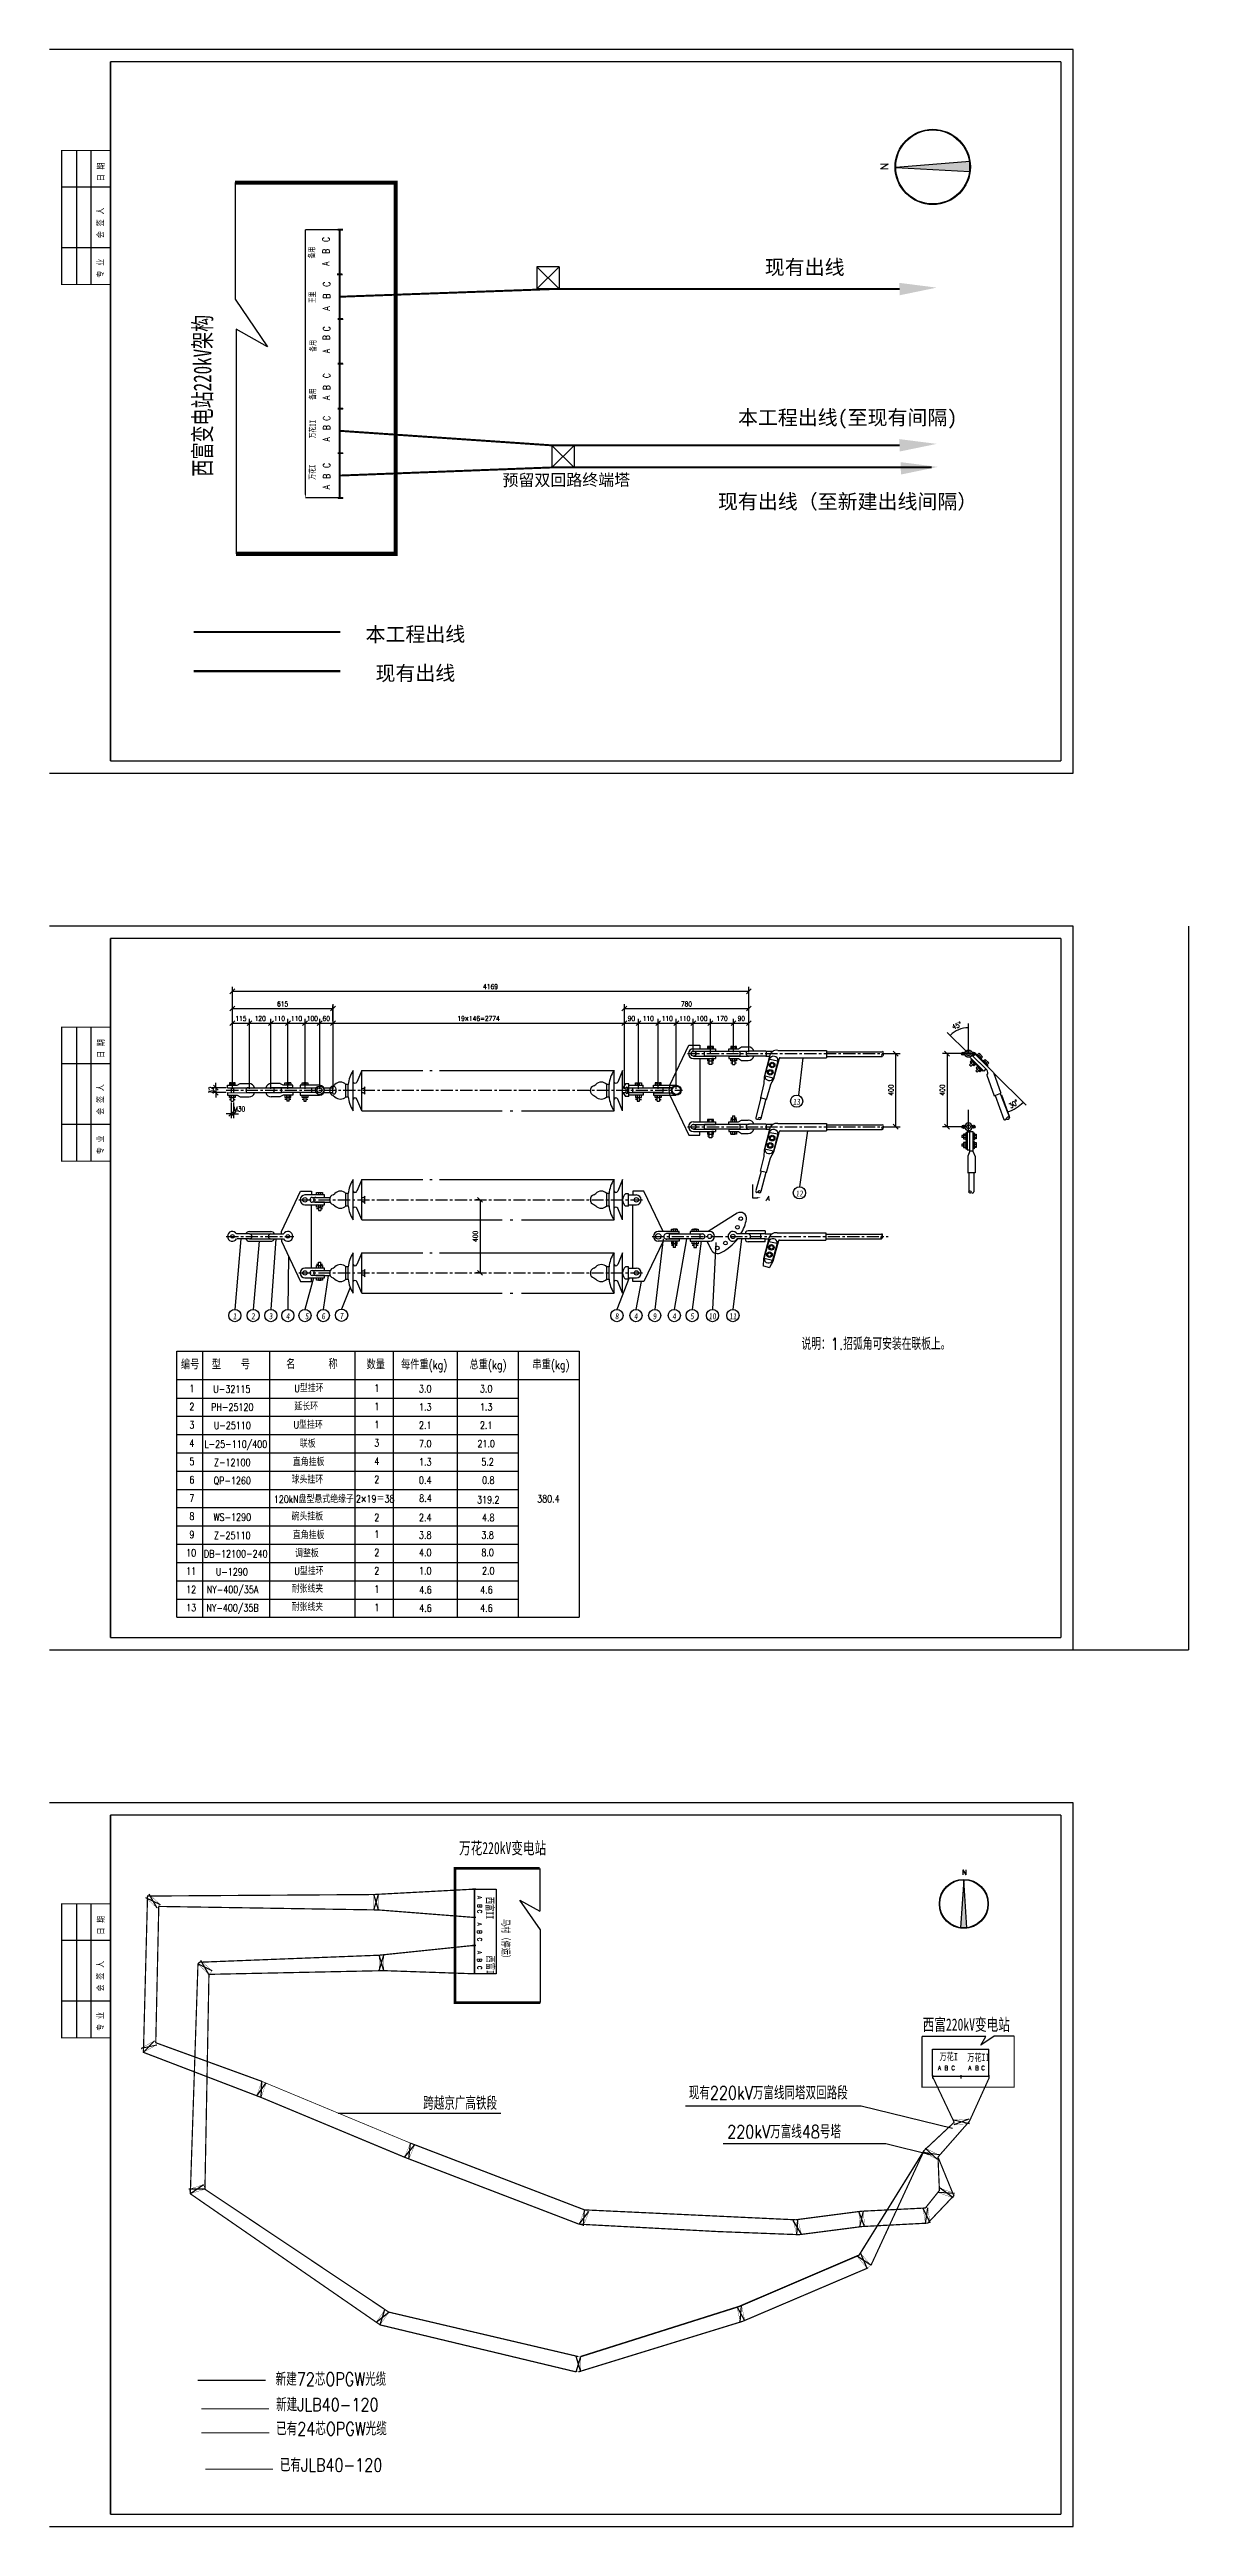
# Model space of a CAD drawing. Extents: x 2254 to 4895, y 1292 to 2309.
# Drawn here: x 2768 to 3235, y 1292 to 2309 of the extents above; entities that cross this region are included whole.
import ezdxf
from ezdxf.enums import TextEntityAlignment as Align

# ---------------------------------------------------------------- set-up
doc = ezdxf.new("R2010")
doc.units = 0
doc.header["$LTSCALE"] = 4
doc.header["$MEASUREMENT"] = 0
for name, pattern in [('CENTER', [2, 1.25, -0.25, 0.25, -0.25]), ('DASHED', [0.75, 0.5, -0.25]), ('X9', [10, 6, -2, 0, -2]), ('虚线', [3.75, 3, -0.75])]:
    doc.linetypes.add(name, pattern=pattern)
doc.layers.get('0').update_dxf_attribs({"linetype": 'CONTINUOUS'})
doc.layers.get('Defpoints').update_dxf_attribs({"linetype": 'CONTINUOUS'})
for name, color, linetype in [('1', 7, 'CONTINUOUS'), ('4', 4, 'CONTINUOUS'), ('5', 5, 'CENTER'), ('CHI', 4, 'CONTINUOUS'), ('FLBLZ', 7, 'CONTINUOUS'), ('mj', 7, 'CONTINUOUS'), ('ZSSignLayer', 7, 'CONTINUOUS'), ('图框', 1, 'CONTINUOUS'), ('文字', 7, 'CONTINUOUS')]:
    doc.layers.add(name, color=color, linetype=linetype)
doc.styles.add('HZ', font='txt.shx', dxfattribs={"width": 0.8, "bigfont": 'hztxt.shx'})
doc.styles.add('LIP', font='', dxfattribs={"width": 0.8})
doc.styles.get("Standard").update_dxf_attribs({"font": 'txt.shx', "bigfont": 'gvfs.shx'})
doc.styles.add('TBFONT', font='TXT', dxfattribs={"width": 0.75, "bigfont": 'CHINA'})
doc.styles.add('图例文字', font='')
doc.styles.get('LIP').set_extended_font_data('FangSong_GB2312')
doc.styles.get('图例文字').set_extended_font_data('SimHei')
doc.dimstyles.new('D2N', dxfattribs={"dimscale": 10, "dimtxt": 0.2, "dimasz": 0, "dimexe": 0.18, "dimexo": 0.06, "dimgap": 0.09, "dimtad": 1, "dimdec": 4, "dimzin": 0, "dimdsep": 46, "dimtxsty": 'HZ', "dimtsz": 0.1, "dimcen": 0.09, "dimadec": 0, "dimazin": 0, "dimtfac": 0.9, "dimtdec": 4, "dimtix": 1, "dimtmove": 2, "dimatfit": 3, "dimfxl": 1, "dimtolj": 1, "dimtzin": 0, "dimarcsym": 0})

msp = doc.modelspace()

# ---------------------------------------------------------------- texts
at = {"color": 7, "style": 'TBFONT', "width": 0.85}
for s, p in [('日 期', (2790.76254, 2254.51281)), ('会 签 人', (2790.53914, 2231.18283)), ('专 业', (2790.53914, 2214.99695)), ('日 期', (2790.76254, 1894.71281)), ('会 签 人', (2790.53914, 1871.38283)), ('专 业', (2790.53914, 1855.19695)), ('日 期', (2790.76254, 1534.91281)), ('会 签 人', (2790.53914, 1511.58283)), ('专 业', (2790.53914, 1495.39695))]:
    msp.add_text(s, height=2.6, rotation=90, dxfattribs=at).set_placement(p)
at = {"color": 7, "lineweight": 25, "style": 'HZ', "width": 0.8}
for s, p in [('U-32115', (2842.9656, 1757.29763)), ('1', (2902.44615, 1757.72524)), ('3.0', (2922.3147, 1757.45448)), ('3.0', (2947.32832, 1757.45448)), ('PH-25120', (2843.15128, 1749.90293)), ('1', (2902.44615, 1750.22524)), ('1.3', (2922.3147, 1749.95448)), ('1.3', (2947.32832, 1749.95448)), ('U-25110', (2843.15128, 1742.40293)), ('1', (2902.44615, 1742.72524)), ('2.1', (2922.3147, 1742.45448)), ('2.1', (2947.32832, 1742.45448)), ('L-25-110/400', (2844.58581, 1734.73625)), ('Z-12100', (2843.15128, 1727.23625)), ('3', (2902.44615, 1735.22524)), ('4', (2902.44615, 1727.72524)), ('7.0', (2922.3147, 1734.90654)), ('1.3', (2922.3147, 1727.40654)), ('21.0', (2947.32832, 1734.90654)), ('5.2', (2947.90973, 1727.40654)), ('QP-1260', (2843.15128, 1719.73624)), ('2', (2902.44615, 1720.22524)), ('0.4', (2922.3147, 1719.90654)), ('0.8', (2948.17647, 1719.90654)), ('319.2', (2948.17647, 1711.90604)), ('380.4', (2972.83137, 1712.29632)), ('WS-1290', (2843.15128, 1704.73625)), ('Z-25110', (2843.15128, 1697.23625)), ('2', (2902.44615, 1704.58786)), ('1', (2902.44615, 1697.72524)), ('2.4', (2922.3147, 1704.58786)), ('3.8', (2922.3147, 1697.40654)), ('3.8', (2947.90973, 1697.40654)), ('4.8', (2948.17647, 1704.58786)), ('DB-12100-240', (2844.58581, 1689.73625)), ('2', (2902.44615, 1690.22524)), ('4.0', (2922.3147, 1690.22524)), ('8.0', (2947.90973, 1690.22524)), ('NY-400/35A', (2843.24524, 1675.02065)), ('U-1290', (2842.9656, 1682.29763)), ('2', (2902.44615, 1682.72524)), ('1', (2902.44615, 1675.22524)), ('4.6', (2922.39535, 1674.92967)), ('1.0', (2922.3147, 1682.72524)), ('4.6', (2947.40896, 1674.92967)), ('2.0', (2948.17647, 1682.72524)), ('NY-400/35B', (2843.24524, 1667.52065)), ('1', (2902.44615, 1667.72524)), ('4.6', (2922.39535, 1667.42967)), ('4.6', (2947.40896, 1667.42967))]:
    msp.add_text(s, height=3, dxfattribs=at).set_placement(p, align=Align.CENTER)
for s, p in [('U型挂环', (2868.60963, 1757.60189)), ('延长环', (2868.60963, 1750.10189)), ('U型挂环', (2868.28496, 1742.60189)), ('直角挂板', (2867.99231, 1727.33159)), ('联板', (2870.84706, 1734.83159)), ('球头挂环', (2867.47326, 1720.09428)), ('120kN盘型悬式绝缘子', (2860.15652, 1712.07899)), ('碗头挂板', (2867.47326, 1704.93529)), ('2×19＝38', (2893.89107, 1712.2786)), ('8.4', (2919.84587, 1712.52257)), ('直角挂板', (2867.99231, 1697.33159)), ('调整板', (2868.90063, 1689.83159)), ('耐张线夹', (2867.47326, 1675.29629)), ('U型挂环', (2868.60963, 1682.60189)), ('耐张线夹', (2867.47326, 1667.79629))]:
    msp.add_text(s, height=3, dxfattribs=at).set_placement(p)
at = {"layer": '1', "color": 7, "style": '图例文字', "width": 0.7}
for s, height, rotation, p in [('备用', 2.441297, 90, (2876.92004, 2222.87773)), ('王里', 2.441297, 90, (2877.16064, 2204.53209)), ('西富变电站220kV架构', 7.3238908, 90, (2834.55893, 2133.33488)), ('备用', 2.441297, 90, (2877.4559, 2184.57729)), ('备用', 2.441297, 90, (2877.31336, 2164.78109)), ('万花II', 2.441297, 90, (2877.29265, 2148.97902)), ('万花I', 2.441297, 90, (2877.16064, 2132.04831)), ('西富II', 3, 270, (2947.36019, 1550.39978)), ('马村（停运）', 3, 270, (2953.9, 1541.3)), ('西富I', 3, 270, (2947.5462, 1526.28305))]:
    msp.add_text(s, height=height, rotation=rotation, dxfattribs=at).set_placement(p)
at = {"layer": '1', "color": 7, "linetype": 'Continuous', "lineweight": 25, "style": 'LIP', "oblique": 5, "width": 0.75}
for s, p in [('13', (3074.68872, 1875.50752)), ('12', (3075.82778, 1837.8568)), (' 1 ', (2844.1708, 1787.4807)), ('2', (2851.69081, 1787.4807)), ('3', (2858.95788, 1787.4807)), (' 4 ', (2865.95788, 1787.4807)), (' 5', (2872.95788, 1787.4807)), (' 6 ', (2880.49718, 1787.4807)), (' 7 ', (2887.99244, 1787.61003)), (' 8 ', (3000.95788, 1787.4807)), (' 4 ', (3008.77405, 1787.4807)), ('9', (3016.45788, 1787.4807)), (' 4 ', (3024.49125, 1787.4807)), (' 5 ', (3031.81551, 1787.4807)), ('10', (3040.14055, 1787.4807)), ('11', (3048.54642, 1787.4807))]:
    msp.add_text(s, height=2.5, dxfattribs=at).set_placement(p, align=Align.CENTER)
at = {"layer": '1', "color": 7, "style": '图例文字', "width": 0.7}
for s, height, p in [('万花220kV变电站', 5, (2936.18428, 1567.94049)), ('西富220kV变电站', 5, (3126.4, 1495.5)), ('万花I', 3, (3133.3, 1483.3)), ('万花II', 3, (3144.7, 1483))]:
    msp.add_text(s, height=height, dxfattribs=at).set_placement(p)
at = {"layer": '1', "color": 7, "char_height": 6, "attachment_point": 5, "line_spacing_factor": 0.8, "style": '图例文字'}
for s, insert in [('\\A1;现有出线', (3078.00315, 2218.92456)), ('\\A1;本工程出线(至现有间隔)', (3095.60418, 2156.78769)), ('\\A1;现有出线（至新建出线间隔）', (3095.60418, 2122.68769))]:
    msp.add_mtext(s, dxfattribs=dict(at, insert=insert))
at = {"layer": '1', "color": 7, "attachment_point": 5, "rotation": 0.23394165, "line_spacing_factor": 0.8, "style": '图例文字'}
for s, insert, char_height in [('\\A1;预留双回路终端塔', (2980.1976, 2131.67755), 4.8), ('\\A1;本工程出线', (2918.26922, 2068.32501), 6), ('\\A1;现有出线', (2918.26922, 2052.30371), 6)]:
    msp.add_mtext(s, dxfattribs=dict(at, insert=insert, char_height=char_height))
at = {"layer": '4', "color": 7, "linetype": 'ByBlock', "style": 'HZ', "width": 0.8}
msp.add_text('说明：1.招弧角可安装在联板上。', height=5, dxfattribs=at).set_placement((3076.66345, 1774.89523))
at = {"layer": 'CHI', "color": 7, "lineweight": 25, "style": 'HZ', "width": 0.8}
for s, p in [('编号', (2825.84812, 1766.98166)), ('型   号', (2842.59019, 1766.98166)), ('名     称', (2875.80005, 1767.16706)), ('数量', (2901.99528, 1766.98166)), ('每件重(kg)', (2921.87827, 1766.98166)), ('总重(kg)', (2948.07082, 1766.98166)), ('串重(kg)', (2973.91741, 1766.98166))]:
    msp.add_text(s, height=3.5, dxfattribs=at).set_placement(p, align=Align.CENTER)
for s, p in [('1', (2825.53965, 1757.60103)), ('2', (2825.53965, 1750.10103)), ('3', (2825.53965, 1742.60103)), ('4', (2825.53965, 1735.10103)), ('5', (2825.53965, 1727.60103)), ('6', (2825.53965, 1720.10103)), ('7', (2825.53965, 1712.60103)), ('8', (2825.53965, 1705.10103)), ('9', (2825.53965, 1697.60103)), ('10', (2824.24203, 1690.10103)), ('11', (2824.24203, 1682.60103)), ('12', (2824.24203, 1675.10103)), ('13', (2824.24203, 1667.60103))]:
    msp.add_text(s, height=3, dxfattribs=at).set_placement(p)
at = {"layer": '文字', "color": 7, "style": 'HZ', "width": 0.8}
for s, height, rotation, p in [('C', 2.856, 90, (2883.00176, 2229.59875)), ('B', 2.856, 90, (2883.06187, 2224.71067)), ('A', 2.856, 90, (2882.93767, 2219.80065)), ('C', 2.856, 90, (2883.24237, 2211.25311)), ('B', 2.856, 90, (2883.30248, 2206.36503)), ('A', 2.856, 90, (2883.17828, 2201.45501)), ('B', 2.856, 90, (2883.13877, 2189.32403)), ('C', 2.856, 90, (2883.24237, 2192.9274)), ('A', 2.856, 90, (2883.17828, 2183.96403)), ('A', 2.856, 90, (2883.17828, 2164.76381)), ('C', 2.856, 90, (2883.24237, 2173.72403)), ('B', 2.856, 90, (2883.30248, 2168.76403)), ('C', 2.856, 90, (2883.24237, 2156.2362)), ('A', 2.856, 90, (2883.17828, 2147.72403)), ('B', 2.856, 90, (2883.30248, 2152.36403)), ('C', 2.856, 90, (2883.24237, 2136.84403)), ('A', 2.856, 90, (2883.17828, 2128.0925)), ('B', 2.856, 90, (2883.30248, 2132.36403)), ('A', 1.79928, 270, (2943.75509, 1550.78613)), ('B', 1.79928, 270, (2943.77998, 1547.40933)), ('B', 1.79928, 270, (2943.67685, 1536.6735)), ('C', 1.79928, 270, (2943.71471, 1545.1392)), ('A', 1.79928, 270, (2943.75509, 1539.76681)), ('C', 1.79928, 270, (2943.71471, 1533.59401)), ('A', 1.79928, 270, (2943.75509, 1528.22162)), ('B', 1.79928, 270, (2943.67685, 1525.1283)), ('C', 1.79928, 270, (2943.71471, 1522.04881))]:
    msp.add_text(s, height=height, rotation=rotation, dxfattribs=at).set_placement(p)
for s, height, p in [('A', 1.79928, (3132.70259, 1479.31027)), ('B', 1.79928, (3135.39365, 1479.23203)), ('C', 1.79928, (3138.21605, 1479.2699)), ('A', 1.79928, (3145.07045, 1479.31027)), ('B', 1.79928, (3147.99365, 1479.23203)), ('C', 1.79928, (3150.43312, 1479.2699)), ('跨越京广高铁段', 5.409962, (2921.47168, 1463)), ('现有220kV万富线同塔双回路段', 5.4099619, (3030.43779, 1467.24914)), ('220kV万富线48号塔', 5.4099619, (3046.2, 1451.3)), ('新建72芯OPGW光缆', 5.4099619, (2860.94145, 1349.74068)), ('新建JLB40-120', 5.4099619, (2861.12228, 1339.28538)), ('已有24芯OPGW光缆', 5.4099619, (2861.13471, 1329.4)), ('已有JLB40-120', 5.4099619, (2862.67168, 1314.5))]:
    msp.add_text(s, height=height, dxfattribs=at).set_placement(p)

# ---------------------------------------------------------------- blocks, each defined once
blk = doc.blocks.new('FXB')
at = {"layer": '1'}
h = blk.add_hatch(color=256, dxfattribs=at)
h.dxf.hatch_style = 1
edge = h.paths.add_edge_path(flags=16)
edge.add_arc((-0.1, 1), 19, 0, 360)
edge = h.paths.add_edge_path()
edge.add_arc((-0.1, 1), 19.3, 0, 360)
h = blk.add_hatch(color=256, dxfattribs=at)
h.dxf.hatch_style = 1
h.paths.add_polyline_path([(2.4, -18), (-0.1, 20), (-2.6, -18)])
for p, q in [((-0.1, 20), (-2.6, -18)), ((2.4, -18), (-0.1, 20)), ((-2.6, -18), (2.4, -18))]:
    blk.add_line(p, q)
for radius in [19.3, 19]:
    blk.add_circle((-0.1, 1), radius)
for p in [(-1.5, 23.8), (-1.4, 23.8), (-1.4, 23.8)]:
    blk.add_text('N', height=4).set_placement(p)
blk = doc.blocks.new('NY0', base_point=(100, 200))
for p, q in [((114, 204.5), (100, 204.5)), ((114, 204.5), (114, 202)), ((114, 202), (97.5, 202)), ((114, 198), (97.5, 198)), ((114, 195.5), (100, 195.5)), ((110, 202), (110, 198)), ((114, 202), (119.6, 202)), ((114, 195.5), (114, 198)), ((114, 198), (117.1, 198))]:
    blk.add_line(p, q)
for centre, start, end in [((100, 202), 90, 180), ((100, 198), 180, 270)]:
    blk.add_arc(centre, 2.5, start, end)
blk = doc.blocks.new('DNRLP2', base_point=(100, 200))
for p, q in [((96, 202), (115, 202)), ((96, 198), (96, 202)), ((115, 198), (96, 198)), ((115, 202), (115, 198))]:
    blk.add_line(p, q)
blk = doc.blocks.new('DNRLP170', base_point=(179, 200))
for p, q in [((175, 204), (187, 237)), ((187, 237), (194, 237)), ((194, 237), (194, 234)), ((194, 174), (194, 226)), ((175, 202), (175, 204)), ((175, 198), (175, 196)), ((175, 196), (187, 163)), ((187, 163), (194, 163)), ((194, 163), (194, 166))]:
    blk.add_line(p, q)
blk = doc.blocks.new('A2', base_point=(103.3, 166.5))
for p, q in [((103.6, 150.2), (103.6, 139.4)), ((103.6, 139.4), (107.7, 139.4))]:
    blk.add_line(p, q)
blk.add_lwpolyline([(107.7, 139.4, 1, 0, 0), (110.6, 139.4, 0, 0, 0)], format="xyseb")
at = {"oblique": 15}
blk.add_text('A', height=4, dxfattribs=at).set_placement((114.3, 136.8))
blk = doc.blocks.new('SS1', base_point=(118, 200.6))
for p, q in [((117.5, 199.4), (112.8, 181.4)), ((113.4, 182), (117.1, 195.9)), ((116.6, 195.5), (116.6, 195.5)), ((117.3, 195.7), (124.1, 194.4)), ((124.1, 194.4), (120.3, 180.5)), ((125, 196.3), (120.5, 179.4)), ((121.5, 184.7), (121.5, 184.7)), ((123.8, 194), (123.8, 194)), ((124, 203), (164, 203)), ((126, 197), (164, 197)), ((164, 203), (164, 197)), ((164.1, 198.1), (209.7, 198.1)), ((164.3, 201.9), (209.7, 201.9)), ((110.2, 163.9), (105.9, 147.9)), ((112.6, 175.8), (109.6, 164)), ((114.7, 162.7), (109.7, 164)), ((114.1, 162.8), (110.1, 147.2)), ((112.8, 181.6), (112.6, 175.6)), ((113.4, 182.2), (120.2, 180.5)), ((117.8, 174.6), (114.5, 162.5)), ((120.5, 179.5), (117.7, 174.5)), ((120.3, 178.8), (120.3, 178.8))]:
    blk.add_line(p, q)
for centre, radius in [((117.7, 185), 2.3), ((117.7, 185), 1.5), ((119.3, 191), 2.3), ((119.3, 191), 1.5)]:
    blk.add_circle(centre, radius)
for centre, radius, start, end in [((120.5, 194.5), 3.68, 359.4259, 157.8125), ((123, 197.1), 6.01, 80.7382, 171.1189), ((126, 196), 1, 90, 164.8491), ((209.5, 199.2), 1.05, 276.6382, 77.3286), ((209.7, 201.1), 0.856, 271.6699, 88.3301), ((116.9, 181.8), 3.59, 180.2396, 338.7625), ((106.9, 147.5), 1.09, 169.1408, 342.1133), ((108.9, 146), 1.74, 43.5572, 131.3044), ((109, 147.4), 1.23, 191.2555, 348.7445)]:
    blk.add_arc(centre, radius, start, end)
blk = doc.blocks.new('DNRLP370', base_point=(181, 200))
for p, q in [((184, 237), (177, 237)), ((177, 237), (177, 234)), ((196, 204), (184, 237)), ((177, 174), (177, 226)), ((196, 196), (184, 163)), ((177, 163), (177, 166)), ((184, 163), (177, 163))]:
    blk.add_line(p, q)
blk = doc.blocks.new('*D60')
at = {"color": 0, "lineweight": -2, "transparency": 16777216}
for p, q in [((2844.2, 1910), (2842.2, 1908)), ((2843.2, 1882.1), (2843.2, 1910.8)), ((2843.2, 1909), (2850.2, 1909)), ((2849.2, 1908), (2851.2, 1910)), ((2850.2, 1882.1), (2850.2, 1910.8))]:
    blk.add_line(p, q, dxfattribs=at)
at = {"layer": 'Defpoints', "color": 0, "ltscale": 0.1, "transparency": 16777216}
for p in [(2850.2, 1909), (2843.2, 1881.5), (2850.2, 1881.5)]:
    blk.add_point(p, dxfattribs=at)
at = {"color": 0, "lineweight": 25, "ltscale": 0.1, "transparency": 16777216, "insert": (2846.7, 1910.9), "char_height": 2, "attachment_point": 5, "style": 'HZ'}
blk.add_mtext('\\A1;115', dxfattribs=at)
blk = doc.blocks.new('*D61')
at = {"color": 0, "lineweight": -2, "transparency": 16777216}
for p, q in [((2851.2, 1910), (2849.2, 1908)), ((2850.2, 1882.1), (2850.2, 1910.8)), ((2850.2, 1909), (2859, 1909)), ((2858, 1908), (2860, 1910)), ((2859, 1882.1), (2859, 1910.8))]:
    blk.add_line(p, q, dxfattribs=at)
at = {"layer": 'Defpoints', "color": 0, "ltscale": 0.1, "transparency": 16777216}
for p in [(2859, 1909), (2850.2, 1881.5), (2859, 1881.5)]:
    blk.add_point(p, dxfattribs=at)
at = {"color": 0, "lineweight": 25, "ltscale": 0.1, "transparency": 16777216, "insert": (2854.6, 1910.9), "char_height": 2, "attachment_point": 5, "style": 'HZ'}
blk.add_mtext('\\A1;120', dxfattribs=at)
blk = doc.blocks.new('*D62')
at = {"color": 0, "lineweight": -2, "transparency": 16777216}
for p, q in [((2860, 1910), (2858, 1908)), ((2859, 1882.1), (2859, 1910.8)), ((2859, 1909), (2866, 1909)), ((2865, 1908), (2867, 1910)), ((2866, 1882.1), (2866, 1910.8))]:
    blk.add_line(p, q, dxfattribs=at)
at = {"layer": 'Defpoints', "color": 0, "ltscale": 0.1, "transparency": 16777216}
for p in [(2866, 1909), (2859, 1881.5), (2866, 1881.5)]:
    blk.add_point(p, dxfattribs=at)
at = {"color": 0, "lineweight": 25, "ltscale": 0.1, "transparency": 16777216, "insert": (2862.5, 1910.9), "char_height": 2, "attachment_point": 5, "style": 'HZ'}
blk.add_mtext('\\A1;110', dxfattribs=at)
blk = doc.blocks.new('*D63')
at = {"color": 0, "lineweight": -2, "transparency": 16777216}
for p, q in [((2867, 1910), (2865, 1908)), ((2866, 1882.1), (2866, 1910.8)), ((2866, 1909), (2873, 1909)), ((2872, 1908), (2874, 1910)), ((2873, 1882.1), (2873, 1910.8))]:
    blk.add_line(p, q, dxfattribs=at)
at = {"layer": 'Defpoints', "color": 0, "ltscale": 0.1, "transparency": 16777216}
for p in [(2873, 1909), (2866, 1881.5), (2873, 1881.5)]:
    blk.add_point(p, dxfattribs=at)
at = {"color": 0, "lineweight": 25, "ltscale": 0.1, "transparency": 16777216, "insert": (2869.5, 1910.9), "char_height": 2, "attachment_point": 5, "style": 'HZ'}
blk.add_mtext('\\A1;110', dxfattribs=at)
blk = doc.blocks.new('*D64')
at = {"color": 0, "lineweight": -2, "transparency": 16777216}
for p, q in [((2874, 1910), (2872, 1908)), ((2873, 1882.1), (2873, 1910.8)), ((2873, 1909), (2879, 1909)), ((2878, 1908), (2880, 1910)), ((2879, 1882.1), (2879, 1910.8))]:
    blk.add_line(p, q, dxfattribs=at)
at = {"layer": 'Defpoints', "color": 0, "ltscale": 0.1, "transparency": 16777216}
for p in [(2879, 1909), (2873, 1881.5), (2879, 1881.5)]:
    blk.add_point(p, dxfattribs=at)
at = {"color": 0, "lineweight": 25, "ltscale": 0.1, "transparency": 16777216, "insert": (2876, 1910.9), "char_height": 2, "attachment_point": 5, "style": 'HZ'}
blk.add_mtext('\\A1;100', dxfattribs=at)
blk = doc.blocks.new('*D65')
at = {"color": 0, "lineweight": -2, "transparency": 16777216}
for p, q in [((2880, 1910), (2878, 1908)), ((2879, 1882.1), (2879, 1910.8)), ((2879, 1909), (2884.5, 1909)), ((2883.5, 1908), (2885.5, 1910)), ((2884.5, 1882.1), (2884.5, 1910.8))]:
    blk.add_line(p, q, dxfattribs=at)
at = {"layer": 'Defpoints', "color": 0, "ltscale": 0.1, "transparency": 16777216}
for p in [(2884.5, 1909), (2879, 1881.5), (2884.5, 1881.5)]:
    blk.add_point(p, dxfattribs=at)
at = {"color": 0, "lineweight": 25, "ltscale": 0.1, "transparency": 16777216, "insert": (2881.7, 1910.9), "char_height": 2, "attachment_point": 5, "style": 'HZ'}
blk.add_mtext('\\A1;60', dxfattribs=at)
blk = doc.blocks.new('*D66')
at = {"color": 0, "lineweight": -2, "transparency": 16777216}
for p, q in [((2885.5, 1910), (2883.5, 1908)), ((2884.5, 1882.1), (2884.5, 1910.8)), ((2884.5, 1909), (3004, 1909)), ((3003, 1908), (3005, 1910)), ((3004, 1882.1), (3004, 1910.8))]:
    blk.add_line(p, q, dxfattribs=at)
at = {"layer": 'Defpoints', "color": 0, "ltscale": 0.1, "transparency": 16777216}
for p in [(3004, 1909), (2884.5, 1881.5), (3004, 1881.5)]:
    blk.add_point(p, dxfattribs=at)
at = {"color": 0, "lineweight": 25, "ltscale": 0.1, "transparency": 16777216, "insert": (2944.2, 1910.9), "char_height": 2, "attachment_point": 5, "style": 'HZ'}
blk.add_mtext('\\A1;19×146=2774', dxfattribs=at)
blk = doc.blocks.new('*D67')
at = {"color": 0, "lineweight": -2, "transparency": 16777216}
for p, q in [((3005, 1910), (3003, 1908)), ((3004, 1882.1), (3004, 1910.8)), ((3004, 1909), (3009.8, 1909)), ((3008.8, 1908), (3010.8, 1910)), ((3009.8, 1885.1), (3009.8, 1910.8))]:
    blk.add_line(p, q, dxfattribs=at)
at = {"layer": 'Defpoints', "color": 0, "ltscale": 0.1, "transparency": 16777216}
for p in [(3009.8, 1909), (3004, 1881.5), (3009.8, 1884.5)]:
    blk.add_point(p, dxfattribs=at)
at = {"color": 0, "lineweight": 25, "ltscale": 0.1, "transparency": 16777216, "insert": (3006.9, 1910.9), "char_height": 2, "attachment_point": 5, "style": 'HZ'}
blk.add_mtext('\\A1;90', dxfattribs=at)
blk = doc.blocks.new('*D68')
at = {"color": 0, "lineweight": -2, "transparency": 16777216}
for p, q in [((3010.8, 1910), (3008.8, 1908)), ((3009.8, 1882.1), (3009.8, 1910.8)), ((3009.8, 1909), (3017.9, 1909)), ((3016.9, 1908), (3018.9, 1910)), ((3017.9, 1882.1), (3017.9, 1910.8))]:
    blk.add_line(p, q, dxfattribs=at)
at = {"layer": 'Defpoints', "color": 0, "ltscale": 0.1, "transparency": 16777216}
for p in [(3017.9, 1909), (3009.8, 1881.5), (3017.9, 1881.5)]:
    blk.add_point(p, dxfattribs=at)
at = {"color": 0, "lineweight": 25, "ltscale": 0.1, "transparency": 16777216, "insert": (3013.8, 1910.9), "char_height": 2, "attachment_point": 5, "style": 'HZ'}
blk.add_mtext('\\A1;110', dxfattribs=at)
blk = doc.blocks.new('*D69')
at = {"color": 0, "lineweight": -2, "transparency": 16777216}
for p, q in [((3026.3, 1910), (3024.3, 1908)), ((3025.3, 1882.1), (3025.3, 1910.8)), ((3025.3, 1909), (3032.3, 1909)), ((3031.3, 1908), (3033.3, 1910)), ((3032.3, 1897.1), (3032.3, 1910.8))]:
    blk.add_line(p, q, dxfattribs=at)
at = {"layer": 'Defpoints', "color": 0, "ltscale": 0.1, "transparency": 16777216}
for p in [(3032.3, 1909), (3032.3, 1896.5), (3025.3, 1881.5)]:
    blk.add_point(p, dxfattribs=at)
at = {"color": 0, "lineweight": 25, "ltscale": 0.1, "transparency": 16777216, "insert": (3028.8, 1910.9), "char_height": 2, "attachment_point": 5, "style": 'HZ'}
blk.add_mtext('\\A1;110', dxfattribs=at)
blk = doc.blocks.new('*D70')
at = {"color": 0, "lineweight": -2, "transparency": 16777216}
for p, q in [((3033.3, 1910), (3031.3, 1908)), ((3032.3, 1897.1), (3032.3, 1910.8)), ((3032.3, 1909), (3039.3, 1909)), ((3038.3, 1908), (3040.3, 1910)), ((3039.3, 1897.1), (3039.3, 1910.8))]:
    blk.add_line(p, q, dxfattribs=at)
at = {"layer": 'Defpoints', "color": 0, "ltscale": 0.1, "transparency": 16777216}
for p in [(3039.3, 1909), (3032.3, 1896.5), (3039.3, 1896.5)]:
    blk.add_point(p, dxfattribs=at)
at = {"color": 0, "lineweight": 25, "ltscale": 0.1, "transparency": 16777216, "insert": (3035.8, 1910.9), "char_height": 2, "attachment_point": 5, "style": 'HZ'}
blk.add_mtext('\\A1;100', dxfattribs=at)
blk = doc.blocks.new('*D71')
at = {"color": 0, "lineweight": -2, "transparency": 16777216}
for p, q in [((3040.3, 1910), (3038.3, 1908)), ((3039.3, 1897.1), (3039.3, 1910.8)), ((3039.3, 1909), (3048.8, 1909)), ((3047.8, 1908), (3049.8, 1910)), ((3048.8, 1897.1), (3048.8, 1910.8))]:
    blk.add_line(p, q, dxfattribs=at)
at = {"layer": 'Defpoints', "color": 0, "ltscale": 0.1, "transparency": 16777216}
for p in [(3048.8, 1909), (3039.3, 1896.5), (3048.8, 1896.5)]:
    blk.add_point(p, dxfattribs=at)
at = {"color": 0, "lineweight": 25, "ltscale": 0.1, "transparency": 16777216, "insert": (3044.1, 1910.9), "char_height": 2, "attachment_point": 5, "style": 'HZ'}
blk.add_mtext('\\A1;170', dxfattribs=at)
blk = doc.blocks.new('*D72')
at = {"color": 0, "lineweight": -2, "transparency": 16777216}
for p, q in [((3049.8, 1910), (3047.8, 1908)), ((3048.8, 1897.1), (3048.8, 1910.8)), ((3048.8, 1909), (3055.1, 1909)), ((3054.1, 1908), (3056.1, 1910)), ((3055.1, 1897.1), (3055.1, 1910.8))]:
    blk.add_line(p, q, dxfattribs=at)
at = {"layer": 'Defpoints', "color": 0, "ltscale": 0.1, "transparency": 16777216}
for p in [(3055.1, 1909), (3048.8, 1896.5), (3055.1, 1896.5)]:
    blk.add_point(p, dxfattribs=at)
at = {"color": 0, "lineweight": 25, "ltscale": 0.1, "transparency": 16777216, "insert": (3052, 1910.9), "char_height": 2, "attachment_point": 5, "style": 'HZ'}
blk.add_mtext('\\A1;90', dxfattribs=at)
blk = doc.blocks.new('*D73')
at = {"color": 0, "lineweight": -2, "transparency": 16777216}
for p, q in [((2844.2, 1916), (2842.2, 1914)), ((2843.2, 1882.1), (2843.2, 1916.8)), ((2843.2, 1915), (2884.5, 1915)), ((2883.5, 1914), (2885.5, 1916)), ((2884.5, 1882.1), (2884.5, 1916.8))]:
    blk.add_line(p, q, dxfattribs=at)
at = {"layer": 'Defpoints', "color": 0, "ltscale": 0.1, "transparency": 16777216}
for p in [(2884.5, 1915), (2843.2, 1881.5), (2884.5, 1881.5)]:
    blk.add_point(p, dxfattribs=at)
at = {"color": 0, "lineweight": 25, "ltscale": 0.1, "transparency": 16777216, "insert": (2863.8, 1916.9), "char_height": 2, "attachment_point": 5, "style": 'HZ'}
blk.add_mtext('\\A1;615', dxfattribs=at)
blk = doc.blocks.new('*D74')
at = {"color": 0, "lineweight": -2, "transparency": 16777216}
for p, q in [((3018.9, 1910), (3016.9, 1908)), ((3017.9, 1882.1), (3017.9, 1910.8)), ((3017.9, 1909), (3025.3, 1909)), ((3024.3, 1908), (3026.3, 1910)), ((3025.3, 1882.1), (3025.3, 1910.8))]:
    blk.add_line(p, q, dxfattribs=at)
at = {"layer": 'Defpoints', "color": 0, "ltscale": 0.1, "transparency": 16777216}
for p in [(3025.3, 1909), (3017.9, 1881.5), (3025.3, 1881.5)]:
    blk.add_point(p, dxfattribs=at)
at = {"color": 0, "lineweight": 25, "ltscale": 0.1, "transparency": 16777216, "insert": (3021.6, 1910.9), "char_height": 2, "attachment_point": 5, "style": 'HZ'}
blk.add_mtext('\\A1;110', dxfattribs=at)
blk = doc.blocks.new('*D75')
at = {"color": 0, "lineweight": -2, "transparency": 16777216}
for p, q in [((3005, 1916), (3003, 1914)), ((3004, 1882.1), (3004, 1916.8)), ((3004, 1915), (3055.1, 1915)), ((3054.1, 1914), (3056.1, 1916)), ((3055.1, 1897.1), (3055.1, 1916.8))]:
    blk.add_line(p, q, dxfattribs=at)
at = {"layer": 'Defpoints', "color": 0, "ltscale": 0.1, "transparency": 16777216}
for p in [(3055.1, 1915), (3055.1, 1896.5), (3004, 1881.5)]:
    blk.add_point(p, dxfattribs=at)
at = {"color": 0, "lineweight": 25, "ltscale": 0.1, "transparency": 16777216, "insert": (3029.5, 1916.9), "char_height": 2, "attachment_point": 5, "style": 'HZ'}
blk.add_mtext('\\A1;780', dxfattribs=at)
blk = doc.blocks.new('*D76')
at = {"color": 0, "lineweight": -2, "transparency": 16777216}
for p, q in [((2844.2, 1923.1), (2842.2, 1921.1)), ((2843.2, 1882.1), (2843.2, 1923.9)), ((2843.2, 1922.1), (3055.1, 1922.1)), ((3054.1, 1921.1), (3056.1, 1923.1)), ((3055.1, 1897.1), (3055.1, 1923.9))]:
    blk.add_line(p, q, dxfattribs=at)
at = {"layer": 'Defpoints', "color": 0, "ltscale": 0.1, "transparency": 16777216}
for p in [(3055.1, 1922.1), (3055.1, 1896.5), (2843.2, 1881.5)]:
    blk.add_point(p, dxfattribs=at)
at = {"color": 0, "lineweight": 25, "ltscale": 0.1, "transparency": 16777216, "insert": (2949.1, 1924), "char_height": 2, "attachment_point": 5, "style": 'HZ'}
blk.add_mtext('\\A1;4169', dxfattribs=at)
blk = doc.blocks.new('*D77')
at = {"color": 0, "lineweight": -2, "transparency": 16777216}
for p, q in [((3155.8, 1888.4), (3168.9, 1875.3)), ((3158.7, 1879.6), (3161.9, 1870.8))]:
    blk.add_line(p, q, dxfattribs=at)
blk.add_arc((3155.4, 1888.9), 17.4, 289.8689, 315, dxfattribs=at)
at = {"layer": 'Defpoints', "color": 0, "ltscale": 0.1, "transparency": 16777216}
for p in [(3147.9, 1896.3), (3155.3, 1888.9), (3155.4, 1888.7), (3158.5, 1880.2), (3163.6, 1873.5)]:
    blk.add_point(p, dxfattribs=at)
at = {"color": 0, "lineweight": 25, "ltscale": 0.1, "transparency": 16777216, "insert": (3163.7, 1875.8), "char_height": 2, "attachment_point": 5, "rotation": 32.4345, "style": 'HZ'}
blk.add_mtext('30%%d', dxfattribs=at)
blk = doc.blocks.new('*D78')
at = {"layer": 'Defpoints', "color": 0, "ltscale": 0.1, "transparency": 16777216}
for p in [(3142.3, 1906.5), (3145.2, 1896.5), (3145.2, 1896.5), (3145.2, 1896.5), (3145.2, 1893)]:
    blk.add_point(p, dxfattribs=at)
blk = doc.blocks.new('*D79')
at = {"color": 0, "lineweight": -2, "transparency": 16777216}
blk.add_line((3144.8, 1896.9), (3136.5, 1905.2), dxfattribs=at)
blk.add_arc((3145.2, 1896.5), 10.6, 90, 135, dxfattribs=at)
at = {"layer": 'Defpoints', "color": 0, "ltscale": 0.1, "transparency": 16777216}
for p in [(3142.5, 1906.7), (3145.2, 1908.9), (3145.2, 1896.5), (3145.2, 1896.5), (3150.9, 1890.8)]:
    blk.add_point(p, dxfattribs=at)
at = {"color": 0, "lineweight": 25, "ltscale": 0.1, "transparency": 16777216, "insert": (3140.4, 1908), "char_height": 2, "attachment_point": 5, "rotation": 22.5, "style": 'HZ'}
blk.add_mtext('\\A1;45%%d', dxfattribs=at)
blk = doc.blocks.new('*D80')
at = {"color": 0, "lineweight": -2, "transparency": 16777216}
for p, q in [((2944.2, 1836.5), (2943, 1836.5)), ((2945.8, 1835.5), (2943.8, 1837.5)), ((2944.8, 1836.5), (2944.8, 1806.5)), ((2944.2, 1806.5), (2943, 1806.5)), ((2943.8, 1807.5), (2945.8, 1805.5))]:
    blk.add_line(p, q, dxfattribs=at)
at = {"layer": 'Defpoints', "color": 0, "ltscale": 0.1, "transparency": 16777216}
for p in [(2944.8, 1836.5), (2944.8, 1806.5), (2944.8, 1806.5)]:
    blk.add_point(p, dxfattribs=at)
at = {"color": 0, "lineweight": 25, "ltscale": 0.1, "transparency": 16777216, "insert": (2942.9, 1821.5), "char_height": 2, "attachment_point": 5, "rotation": 90, "style": 'HZ'}
blk.add_mtext('\\A1;400', dxfattribs=at)
blk = doc.blocks.new('*D81')
at = {"color": 0, "lineweight": -2, "transparency": 16777216}
for p, q in [((3144.6, 1896.5), (3134.6, 1896.5)), ((3137.4, 1895.5), (3135.4, 1897.5)), ((3136.4, 1896.5), (3136.4, 1866.5)), ((3144.6, 1866.5), (3134.6, 1866.5)), ((3135.4, 1867.5), (3137.4, 1865.5))]:
    blk.add_line(p, q, dxfattribs=at)
at = {"layer": 'Defpoints', "color": 0, "ltscale": 0.1, "transparency": 16777216}
for p in [(3145.2, 1896.5), (3136.4, 1866.5), (3145.2, 1866.5)]:
    blk.add_point(p, dxfattribs=at)
at = {"color": 0, "lineweight": 25, "ltscale": 0.1, "transparency": 16777216, "insert": (3134.5, 1881.5), "char_height": 2, "attachment_point": 5, "rotation": 90, "style": 'HZ'}
blk.add_mtext('\\A1;400', dxfattribs=at)
blk = doc.blocks.new('*D82')
at = {"color": 0, "lineweight": -2, "transparency": 16777216}
for p, q in [((3111.9, 1896.5), (3117.1, 1896.5)), ((3116.3, 1895.5), (3114.3, 1897.5)), ((3115.3, 1896.5), (3115.3, 1866.5)), ((3111.9, 1866.5), (3117.1, 1866.5)), ((3114.3, 1867.5), (3116.3, 1865.5))]:
    blk.add_line(p, q, dxfattribs=at)
at = {"layer": 'Defpoints', "color": 0, "ltscale": 0.1, "transparency": 16777216}
for p in [(3111.3, 1896.5), (3111.3, 1866.5), (3115.3, 1866.5)]:
    blk.add_point(p, dxfattribs=at)
at = {"color": 0, "lineweight": 25, "ltscale": 0.1, "transparency": 16777216, "insert": (3113.4, 1881.5), "char_height": 2, "attachment_point": 5, "rotation": 90, "style": 'HZ'}
blk.add_mtext('\\A1;400', dxfattribs=at)
blk = doc.blocks.new('*D83')
at = {"color": 0, "lineweight": -2, "transparency": 16777216}
for p, q in [((2840.6, 1882.5), (2834.6, 1882.5)), ((2835.4, 1883.5), (2837.4, 1881.5)), ((2837.4, 1879.5), (2835.4, 1881.5)), ((2836.4, 1882.5), (2836.4, 1884.5)), ((2836.4, 1882.5), (2836.4, 1880.5)), ((2840.6, 1880.5), (2834.6, 1880.5)), ((2836.4, 1880.5), (2836.4, 1878.5))]:
    blk.add_line(p, q, dxfattribs=at)
at = {"layer": 'Defpoints', "color": 0, "ltscale": 0.1, "transparency": 16777216}
for p in [(2841.2, 1882.5), (2836.4, 1880.5), (2841.2, 1880.5)]:
    blk.add_point(p, dxfattribs=at)
at = {"color": 0, "lineweight": 25, "ltscale": 0.1, "transparency": 16777216, "insert": (2834.5, 1881.5), "char_height": 2, "attachment_point": 5, "rotation": 90, "style": 'HZ'}
blk.add_mtext('\\A1;32', dxfattribs=at)
blk = doc.blocks.new('*D84')
at = {"color": 0, "lineweight": -2, "transparency": 16777216}
for p, q in [((2842.7, 1871.8), (2840.7, 1871.8)), ((2841.7, 1870.8), (2843.7, 1872.8)), ((2842.7, 1876.4), (2842.7, 1870)), ((2844.7, 1872.8), (2842.7, 1870.8)), ((2842.7, 1871.8), (2843.7, 1871.8)), ((2843.7, 1876.4), (2843.7, 1870)), ((2843.7, 1871.8), (2845.7, 1871.8))]:
    blk.add_line(p, q, dxfattribs=at)
at = {"layer": 'Defpoints', "color": 0, "ltscale": 0.1, "transparency": 16777216}
for p in [(2842.7, 1877), (2843.7, 1877), (2843.7, 1871.8)]:
    blk.add_point(p, dxfattribs=at)
at = {"color": 0, "lineweight": 25, "ltscale": 0.1, "transparency": 16777216, "insert": (2846, 1873.8), "char_height": 2, "attachment_point": 5, "style": 'HZ'}
blk.add_mtext('\\A1;M30', dxfattribs=at)
blk = doc.blocks.new('A$C51AE2179')
at = {"layer": '文字'}
for p, q in [((0.1, 5.2), (16.7, 0.1)), ((0.1, 0.1), (16.7, 5.2))]:
    blk.add_line(p, q, dxfattribs=at)
at = {"layer": '文字', "const_width": 0.295}
blk.add_lwpolyline([(0.1, 5.2), (16.7, 5.2), (16.7, 0.1), (0.1, 0.1)], close=True, dxfattribs=at)

# ---------------------------------------------------------------- dimensions: what is measured, and where the dimension line sits
at = {"color": 7, "lineweight": 25}
for base, p1, p2, text, picture, middle in [((3055.09555, 1922.14416), (2843.19081, 1881.4807), (3055.09555, 1896.4807), '4169', '*D76', (2949.14318, 1924.04416)), ((2884.45788, 1915.00749), (2843.19081, 1881.5432), (2884.45788, 1881.4807), '615', '*D73', (2863.82435, 1916.90749)), ((2850.19081, 1908.9807), (2843.19081, 1881.4807), (2850.19081, 1881.4807), '115', '*D60', (2846.69081, 1910.8807)), ((2858.95788, 1908.9807), (2850.19081, 1881.4807), (2858.95788, 1881.4807), '120', '*D61', (2854.57435, 1910.8807)), ((2865.95788, 1908.9807), (2858.95788, 1881.4807), (2865.95788, 1881.4807), '110', '*D62', (2862.45788, 1910.8807)), ((2872.95788, 1908.9807), (2865.95788, 1881.4807), (2872.95788, 1881.4807), '110', '*D63', (2869.45788, 1910.8807)), ((2878.95788, 1908.9807), (2872.95788, 1881.4807), (2878.95788, 1881.4807), '100', '*D64', (2875.95788, 1910.8807)), ((2884.45788, 1908.9807), (2878.95788, 1881.4807), (2884.45788, 1881.4807), '60', '*D65', (2881.70788, 1910.8807)), ((3003.95788, 1908.9807), (2884.45788, 1881.4807), (3003.95788, 1881.4807), '19×146=2774', '*D66', (2944.20788, 1910.8807)), ((3055.09555, 1915.00749), (3003.95788, 1881.4807), (3055.09555, 1896.4807), '780', '*D75', (3029.52671, 1916.90749)), ((3009.78073, 1908.9807), (3003.95788, 1881.4807), (3009.78073, 1884.4807), '90', '*D67', (3006.86931, 1910.8807)), ((3017.90799, 1908.9807), (3009.78073, 1881.4807), (3017.90799, 1881.4807), '110', '*D68', (3013.84436, 1910.8807)), ((3025.34555, 1908.9807), (3017.90799, 1881.4807), (3025.34555, 1881.4807), '110', '*D74', (3021.62677, 1910.8807)), ((3032.34555, 1908.9807), (3025.34555, 1881.4807), (3032.34555, 1896.4807), '110', '*D69', (3028.84555, 1910.8807)), ((3039.34555, 1908.9807), (3032.34555, 1896.4807), (3039.34555, 1896.4807), '100', '*D70', (3035.84555, 1910.8807)), ((3048.84555, 1908.9807), (3039.34555, 1896.4807), (3048.84555, 1896.4807), '170', '*D71', (3044.09555, 1910.8807)), ((3055.09555, 1908.9807), (3048.84555, 1896.4807), (3055.09555, 1896.4807), '90', '*D72', (3051.97055, 1910.8807))]:
    dim = msp.add_linear_dim(base=base, p1=p1, p2=p2, text=text, dimstyle='D2N', override={"dimfxl": 1.25}, dxfattribs=at)
    dim.commit()
    dim.dimension.update_dxf_attribs({"geometry": picture, "text_midpoint": middle})
for base, line1, line2, picture, middle in [((3142.47247, 1906.68834), ((3150.93545, 1890.75208), (3145.20788, 1896.47964)), ((3145.20788, 1896.4807), (3145.20788, 1908.92644)), '*D79', (3140.43627, 1907.99933)), ((3142.34217, 1906.52765), ((3145.19217, 1896.47964), (3145.19217, 1896.47964)), ((3145.19217, 1896.47964), (3145.19217, 1893.02155)), '*D78', (3142.34217, 1906.52765))]:
    dim = msp.add_angular_dim_2l(base=base, line1=line1, line2=line2, dimstyle='D2N', override={"dimfxl": 1.25}, dxfattribs=at)
    dim.commit()
    dim.dimension.update_dxf_attribs({"geometry": picture, "text_midpoint": middle})
for base, p1, p2, text, picture, middle in [((3115.32629, 1866.4807), (3111.25017, 1896.4807), (3111.25017, 1866.4807), '400', '*D82', (3113.42629, 1881.4807)), ((3136.35965, 1866.4807), (3145.19217, 1896.47964), (3145.20788, 1866.4807), '400', '*D81', (3134.45965, 1881.48017)), ((2836.41515, 1880.4807), (2841.19081, 1882.4807), (2841.19081, 1880.4807), '32', '*D83', (2834.51515, 1881.4807)), ((2944.84132, 1806.4807), (2944.84132, 1836.4807), (2944.84132, 1806.4807), '400', '*D80', (2942.94132, 1821.4807))]:
    dim = msp.add_linear_dim(base=base, p1=p1, p2=p2, angle=90, text=text, dimstyle='D2N', override={"dimfxl": 1.25}, dxfattribs=at)
    dim.commit()
    dim.dimension.update_dxf_attribs({"geometry": picture, "text_midpoint": middle})
dim = msp.add_angular_dim_2l(base=(3163.6089, 1873.53317), line1=((3155.41701, 1888.74424), (3158.50577, 1880.19713)), line2=((3147.89489, 1896.33928), (3155.31951, 1888.91466)), text='30%%d', dimstyle='D2N', override={"dimfxl": 1.25}, dxfattribs=at)
dim.commit()
dim.dimension.update_dxf_attribs({"geometry": '*D77', "text_midpoint": (3163.68721, 1875.77905)})
dim = msp.add_linear_dim(base=(2843.69081, 1871.84875), p1=(2842.69081, 1876.9807), p2=(2843.69081, 1876.9807), text='M30', dimstyle='D2N', override={"dimfxl": 1.25}, dxfattribs=at)
dim.commit()
dim.dimension.update_dxf_attribs({"geometry": '*D84', "text_midpoint": (2845.98085, 1873.8211), "dimtype": 160})

# ---------------------------------------------------------------- linework, layer by layer
at = {"color": 7}
for p, q in [((3188.17168, 2308.6), (2768.17168, 2308.6)), ((3188.17168, 2011.6), (3188.17168, 2308.6)), ((2779.17168, 2267.15454), (2779.17168, 2212.15454)), ((2785.17168, 2267.15454), (2785.17168, 2212.15454)), ((2793.17168, 2252.15454), (2773.17168, 2252.15454)), ((2844.267, 2254), (2844.267, 2206.1121)), ((2793.17168, 2227.15454), (2773.17168, 2227.15454)), ((2873.13402, 2126.11345), (2873.13402, 2234.63843)), ((2886.3939, 2234.63843), (2888.56794, 2234.63843)), ((2886.15676, 2216.29272), (2888.3308, 2216.29272)), ((2844.267, 2206.1121), (2857.60292, 2186.63679)), ((2886.39736, 2197.94708), (2888.57141, 2197.94708)), ((2887.24465, 2179.62137), (2887.24291, 2197.96705)), ((2857.60292, 2186.63679), (2844.69117, 2193.85151)), ((2844.69117, 2193.85151), (2844.69117, 2101.63276)), ((2887.24465, 2179.63002), (2887.24461, 2193.44747)), ((2886.39563, 2179.60156), (2888.56968, 2179.60156)), ((2887.24291, 2161.27585), (2887.24465, 2179.62137)), ((2887.24465, 2179.63002), (2887.24391, 2171.80108)), ((2886.39563, 2161.23606), (2888.56968, 2161.23606)), ((2887.24291, 2142.93025), (2887.24291, 2161.27585)), ((2886.39563, 2142.91036), (2888.56968, 2142.91036)), ((2887.24291, 2124.58465), (2887.24291, 2142.93025)), ((2887.24291, 2124.58465), (2873.13402, 2124.58465)), ((2887.24291, 2124.58465), (2882.79654, 2124.58465)), ((2886.39563, 2124.56476), (2888.56968, 2124.56476)), ((2910.17491, 2101.63276), (2844.69117, 2101.63276)), ((2910.17491, 2101.63276), (2864.49298, 2101.63276)), ((2887.24291, 2101.63276), (2880.34927, 2101.63276)), ((2887.24291, 2101.63276), (2882.79654, 2101.63276)), ((2768.17168, 2011.6), (3188.17168, 2011.6)), ((2768.17168, 2011.6), (3188.17168, 2011.6)), ((3188.17168, 1948.8), (2768.17168, 1948.8)), ((3188.17168, 1651.8), (3188.17168, 1948.8)), ((3235.44336, 1948.8), (3235.44336, 1651.8)), ((2779.17168, 1907.35454), (2779.17168, 1852.35454)), ((2785.17168, 1907.35454), (2785.17168, 1852.35454)), ((2793.17168, 1892.35454), (2773.17168, 1892.35454)), ((2793.17168, 1867.35454), (2773.17168, 1867.35454)), ((2768.17168, 1651.8), (3188.17168, 1651.8)), ((2768.17168, 1651.8), (3188.17168, 1651.8)), ((3188.17168, 1589), (2768.17168, 1589)), ((3188.17168, 1292), (3188.17168, 1589)), ((2779.17168, 1547.55454), (2779.17168, 1492.55454)), ((2785.17168, 1547.55454), (2785.17168, 1492.55454)), ((2943.02816, 1553.53449), (2941.65851, 1553.53449)), ((2942.49328, 1553.522), (2942.49437, 1541.96423)), ((2942.49328, 1553.51655), (2942.4933, 1544.81156)), ((2942.49437, 1553.53449), (2951.38297, 1553.53449)), ((2951.38297, 1553.53449), (2951.38297, 1518.87384)), ((2969.56919, 1536.83284), (2961.16757, 1549.10229)), ((2961.16757, 1549.10229), (2969.30197, 1544.55702)), ((2943.02707, 1541.97681), (2941.65742, 1541.97681)), ((2942.49437, 1541.96423), (2942.49437, 1518.87384)), ((2969.56919, 1507.01429), (2969.56919, 1536.83284)), ((2793.17168, 1532.55454), (2773.17168, 1532.55454)), ((2943.02816, 1530.41903), (2941.65851, 1530.41903)), ((2943.02925, 1518.87384), (2941.6596, 1518.87384)), ((2793.17168, 1507.55454), (2773.17168, 1507.55454)), ((3152.29875, 1493.146), (3126.15474, 1493.146)), ((3130.49264, 1476.74955), (3130.49264, 1487.93815)), ((3130.49264, 1487.93815), (3153.6081, 1487.93815)), ((3155.77463, 1493.26625), (3150.25338, 1489.48552)), ((3150.25338, 1489.48552), (3152.29875, 1493.146)), ((3163.96854, 1493.26625), (3155.77463, 1493.26625)), ((3130.48011, 1477.28334), (3130.48011, 1475.91369)), ((3130.49264, 1476.74955), (3130.49264, 1479.55077)), ((3130.49264, 1476.74955), (3142.05037, 1476.74955)), ((3142.03784, 1477.28334), (3142.03784, 1475.91369)), ((3142.05037, 1476.74955), (3153.6081, 1476.74955)), ((3153.58303, 1477.28334), (3153.58303, 1475.91369)), ((2768.17168, 1292), (3188.17168, 1292))]:
    msp.add_line(p, q, dxfattribs=at)
at = {"color": 7, "linetype": 'Continuous'}
msp.add_line((2844.267, 2254), (2910.17491, 2254), dxfattribs=at)
at = {"color": 7, "lineweight": 25}
for p, q in [((3039.34555, 1896.51195), (3039.34555, 1904.0707)), ((3145.20788, 1896.4807), (3145.20788, 1908.92644)), ((3032.36043, 1895.46729), (3041.3535, 1895.46729)), ((3032.38139, 1898.47158), (3041.3535, 1898.47158)), ((3032.38139, 1897.46247), (3041.3535, 1897.46247)), ((3032.38139, 1894.48083), (3041.3535, 1894.48083)), ((3036.84555, 1895.4807), (3036.84555, 1897.4807)), ((3036.84555, 1897.4807), (3051.34555, 1897.4807)), ((3051.34555, 1895.4807), (3036.84555, 1895.4807)), ((3038.14555, 1899.4807), (3038.14555, 1898.4807)), ((3039.84555, 1899.4807), (3038.14555, 1899.4807)), ((3038.14555, 1898.4807), (3038.84555, 1898.4807)), ((3038.14555, 1894.4807), (3038.14555, 1893.4807)), ((3038.14555, 1893.4807), (3040.54555, 1893.4807)), ((3038.14555, 1892.7307), (3038.84555, 1892.7307)), ((3038.84555, 1898.4807), (3038.84555, 1899.4807)), ((3038.84555, 1899.4807), (3039.84555, 1899.4807)), ((3038.84555, 1891.9807), (3038.84555, 1894.4807)), ((3039.84555, 1891.9807), (3038.84555, 1891.9807)), ((3039.84555, 1899.4807), (3039.84555, 1898.4807)), ((3040.54555, 1899.4807), (3039.84555, 1899.4807)), ((3039.84555, 1898.4807), (3040.54555, 1898.4807)), ((3040.54555, 1894.4807), (3039.84555, 1894.4807)), ((3039.84555, 1894.4807), (3039.84555, 1891.9807)), ((3039.84555, 1892.7307), (3040.54555, 1892.7307)), ((3040.54555, 1898.4807), (3040.54555, 1899.4807)), ((3040.54555, 1893.4807), (3040.54555, 1894.4807)), ((3041.34555, 1898.4807), (3041.34555, 1897.4807)), ((3041.34555, 1895.4807), (3041.34555, 1894.4807)), ((3046.84555, 1895.4807), (3051.84555, 1895.4807)), ((3046.85719, 1898.47793), (3050.85719, 1898.47793)), ((3046.85719, 1897.47793), (3046.85719, 1898.47793)), ((3046.85719, 1897.47793), (3054.85719, 1897.47793)), ((3046.85719, 1895.47793), (3046.85719, 1894.47793)), ((3046.85719, 1895.47793), (3054.85719, 1895.47793)), ((3046.85719, 1894.47793), (3050.85719, 1894.47793)), ((3047.65719, 1899.47793), (3049.35719, 1899.47793)), ((3048.35719, 1899.47793), (3047.65719, 1899.47793)), ((3047.65719, 1899.47793), (3047.65719, 1898.47793)), ((3047.65719, 1898.47793), (3048.35719, 1898.47793)), ((3047.65719, 1893.47793), (3047.65719, 1894.47793)), ((3047.65719, 1894.47793), (3048.35719, 1894.47793)), ((3048.35719, 1893.47793), (3047.65719, 1893.47793)), ((3047.65719, 1893.47793), (3049.35719, 1893.47793)), ((3047.65719, 1892.72793), (3048.35719, 1892.72793)), ((3048.35719, 1898.47793), (3048.35719, 1899.47793)), ((3048.35719, 1891.97793), (3048.35719, 1894.47793)), ((3048.35719, 1894.47793), (3048.35719, 1893.47793)), ((3048.36283, 1891.97793), (3049.38094, 1891.97793)), ((3050.05719, 1899.47793), (3049.35719, 1899.47793)), ((3049.35719, 1899.47793), (3049.35719, 1898.47793)), ((3049.35719, 1898.47793), (3050.05719, 1898.47793)), ((3049.35719, 1894.47793), (3049.35719, 1891.97793)), ((3049.35719, 1893.47793), (3049.35719, 1894.47793)), ((3049.35719, 1894.47793), (3050.05719, 1894.47793)), ((3050.05719, 1893.47793), (3049.35719, 1893.47793)), ((3049.35719, 1892.72793), (3050.05719, 1892.72793)), ((3050.05719, 1898.47793), (3050.05719, 1899.47793)), ((3050.05719, 1894.47793), (3050.05719, 1893.47793)), ((3050.85719, 1898.47793), (3052.10719, 1899.22793)), ((3050.85719, 1894.47793), (3052.10719, 1893.72793)), ((3051.34555, 1897.4807), (3051.34555, 1895.4807)), ((3052.10719, 1899.22793), (3054.85719, 1899.22793)), ((3052.10719, 1893.72793), (3054.85719, 1893.72793)), ((3054.85311, 1897.48236), (3055.17152, 1897.48236)), ((3054.85311, 1895.48678), (3055.17152, 1895.48678)), ((3055.23908, 1897.48366), (3054.92282, 1897.48366)), ((3055.23295, 1895.48275), (3054.94335, 1895.48275)), ((3062.09555, 1897.4807), (3055.24546, 1897.4807)), ((3062.09555, 1895.4807), (3055.24546, 1895.4807)), ((3063.74531, 1896.00734), (3061.36608, 1887.00509)), ((3061.66327, 1887.32646), (3063.54604, 1894.29271)), ((3062.09555, 1897.4807), (3064.89555, 1897.4807)), ((3062.09555, 1895.4807), (3063.64555, 1895.4807)), ((3062.15163, 1897.53696), (3062.15163, 1895.48718)), ((3063.27088, 1894.05237), (3063.27445, 1894.05166)), ((3063.64567, 1894.18497), (3067.01611, 1893.54221)), ((3067.01611, 1893.54221), (3065.13162, 1886.57782)), ((3067.49637, 1894.45287), (3065.21552, 1886.02942)), ((3066.88592, 1893.32818), (3066.8866, 1893.32804)), ((3066.98708, 1897.82218), (3086.98708, 1897.82218)), ((3067.97899, 1894.82218), (3086.98708, 1894.82218)), ((3086.98708, 1897.82218), (3086.98708, 1894.82218)), ((3087.03255, 1895.36459), (3109.82506, 1895.36459)), ((3087.13219, 1897.29284), (3109.82506, 1897.29284)), ((3142.79699, 1895.93347), (3142.56004, 1896.92824)), ((3143.17898, 1895.90723), (3142.93451, 1897.06987)), ((3143.15376, 1896.47964), (3148.31938, 1896.47964)), ((3143.5082, 1896.08659), (3143.30749, 1897.0162)), ((3146.32026, 1892.51319), (3145.67559, 1891.86853)), ((3145.67559, 1891.86853), (3146.23349, 1891.31063)), ((3151.50113, 1889.33892), (3145.77357, 1895.06649)), ((3146.55139, 1893.58156), (3145.91499, 1892.94517)), ((3145.91499, 1892.94517), (3147.3292, 1891.53095)), ((3146.55139, 1894.28867), (3146.19783, 1893.93512)), ((3146.19783, 1893.93512), (3148.31915, 1891.8138)), ((3146.23349, 1891.31063), (3146.87815, 1891.9553)), ((3146.97565, 1893.1573), (3146.33925, 1892.5209)), ((3146.6221, 1895.91502), (3152.34966, 1890.18745)), ((3147.10034, 1895.83962), (3146.83212, 1896.87974)), ((3147.54134, 1892.59162), (3146.90494, 1891.95522)), ((3147.04636, 1895.49075), (3147.89489, 1896.33928)), ((3147.04636, 1895.49075), (3152.70322, 1889.8339)), ((3147.52431, 1895.86608), (3147.15824, 1897.06759)), ((3147.3292, 1891.53095), (3147.9656, 1892.16735)), ((3147.82105, 1896.08331), (3147.55832, 1897.0114)), ((3147.89489, 1896.33928), (3155.31951, 1888.91466)), ((3148.24844, 1895.98573), (3148.602, 1896.33928)), ((3148.31915, 1891.8138), (3148.67271, 1892.16735)), ((3149.02626, 1891.10669), (3148.38986, 1890.47029)), ((3148.602, 1896.33928), (3150.72332, 1894.21796)), ((3149.02626, 1891.8138), (3148.67271, 1891.46024)), ((3148.67271, 1891.46024), (3150.79403, 1889.33892)), ((3148.95555, 1895.98573), (3149.59195, 1896.62212)), ((3149.37981, 1895.56146), (3150.01414, 1896.19579)), ((3149.59195, 1896.62212), (3151.00616, 1895.20791)), ((3149.9455, 1894.99578), (3150.57983, 1895.63011)), ((3151.00616, 1895.20791), (3150.36976, 1894.57151)), ((3150.72332, 1894.21796), (3150.36976, 1893.86441)), ((3150.72332, 1893.51085), (3151.07687, 1893.86441)), ((3151.07687, 1893.86441), (3153.19819, 1891.74309)), ((3151.43042, 1893.51085), (3152.06682, 1894.14725)), ((3151.85469, 1893.08659), (3152.48556, 1893.71746)), ((3152.06682, 1894.14725), (3153.48103, 1892.73304)), ((3152.42037, 1892.5209), (3153.05124, 1893.15178)), ((3153.48103, 1892.73304), (3152.84464, 1892.09664)), ((3153.19819, 1891.74309), (3152.84464, 1891.38953)), ((2841.19081, 1883.4807), (2845.19081, 1883.4807)), ((2841.19081, 1882.4807), (2841.19081, 1883.4807)), ((2841.19081, 1882.4807), (2849.19081, 1882.4807)), ((2841.99081, 1884.4807), (2843.69081, 1884.4807)), ((2842.69081, 1884.4807), (2841.99081, 1884.4807)), ((2841.99081, 1884.4807), (2841.99081, 1883.4807)), ((2841.99081, 1883.4807), (2842.69081, 1883.4807)), ((2842.69081, 1883.4807), (2842.69081, 1884.4807)), ((2842.69081, 1882.4807), (2842.69081, 1880.4807)), ((2844.39081, 1884.4807), (2843.69081, 1884.4807)), ((2843.69081, 1884.4807), (2843.69081, 1883.4807)), ((2843.69081, 1883.4807), (2844.39081, 1883.4807)), ((2843.69081, 1882.4807), (2843.69081, 1880.4807)), ((2844.39081, 1883.4807), (2844.39081, 1884.4807)), ((2845.19081, 1883.4807), (2846.44081, 1884.2307)), ((2846.38171, 1884.22998), (2850.01228, 1884.22998)), ((2849.18411, 1882.48077), (2849.56013, 1882.48077)), ((2849.55118, 1882.4798), (2850.30493, 1882.47978)), ((2849.81817, 1882.47986), (2863.35788, 1882.47986)), ((2859.59752, 1882.4798), (2858.84377, 1882.47978)), ((2862.76699, 1884.22998), (2859.13642, 1884.22998)), ((2859.96459, 1882.48077), (2859.58856, 1882.48077)), ((2867.95788, 1882.4807), (2859.95788, 1882.4807)), ((2863.95788, 1883.4807), (2862.70788, 1884.2307)), ((2867.95788, 1883.4807), (2863.95788, 1883.4807)), ((2864.75788, 1883.4807), (2864.75788, 1884.4807)), ((2864.75788, 1884.4807), (2865.45788, 1884.4807)), ((2865.45788, 1883.4807), (2864.75788, 1883.4807)), ((2867.15788, 1884.4807), (2865.45788, 1884.4807)), ((2865.45788, 1884.4807), (2865.45788, 1883.4807)), ((2866.45788, 1883.4807), (2866.45788, 1884.4807)), ((2866.45788, 1884.4807), (2867.15788, 1884.4807)), ((2867.15788, 1883.4807), (2866.45788, 1883.4807)), ((2867.15788, 1884.4807), (2867.15788, 1883.4807)), ((2867.95788, 1882.4807), (2867.95788, 1883.4807)), ((2878.95788, 1883.4807), (2870.95788, 1883.4807)), ((2870.95788, 1883.4807), (2870.95788, 1882.4807)), ((2870.95788, 1882.4807), (2878.95788, 1882.4807)), ((2871.75788, 1883.4807), (2871.75788, 1884.4807)), ((2871.75788, 1884.4807), (2872.45788, 1884.4807)), ((2872.45788, 1883.4807), (2871.75788, 1883.4807)), ((2873.45788, 1884.4807), (2872.45788, 1884.4807)), ((2872.45788, 1884.4807), (2872.45788, 1883.4807)), ((2872.45788, 1884.4807), (2874.15788, 1884.4807)), ((2873.45788, 1883.4807), (2873.45788, 1884.4807)), ((2874.15788, 1883.4807), (2873.45788, 1883.4807)), ((2874.15788, 1884.4807), (2874.15788, 1883.4807)), ((2880.70788, 1882.4807), (2883.20788, 1882.4807)), ((2880.70789, 1882.48069), (2884.22077, 1882.48069)), ((2884.47963, 1883.31054), (2885.22963, 1883.81054)), ((2889.72963, 1878.81054), (2889.72963, 1883.81054)), ((2890.72963, 1883.81054), (2889.72963, 1883.81054)), ((2890.72963, 1878.81054), (2890.72963, 1883.81054)), ((2892.72963, 1873.06054), (2892.72963, 1889.56054)), ((2896.22963, 1889.56054), (2894.22963, 1884.81054)), ((2896.22963, 1873.06054), (2896.22963, 1889.56054)), ((2896.22963, 1889.56054), (2921.38898, 1889.56054)), ((2896.97963, 1882.06054), (2896.22963, 1882.06054)), ((2897.47963, 1882.81054), (2896.97963, 1882.06054)), ((2897.47963, 1879.81054), (2897.47963, 1882.81054)), ((2924.1748, 1889.56054), (2925.10475, 1889.56054)), ((2928.12406, 1889.56054), (2999.76186, 1889.56054)), ((2991.51186, 1883.31054), (2992.26186, 1883.81054)), ((2996.76186, 1878.81054), (2996.76186, 1883.81054)), ((2997.76186, 1883.81054), (2996.76186, 1883.81054)), ((2997.76186, 1878.81054), (2997.76186, 1883.81054)), ((2999.76186, 1873.06054), (2999.76186, 1889.56054)), ((3003.26186, 1889.56054), (3001.26186, 1884.81054)), ((3003.26186, 1873.06054), (3003.26186, 1889.56054)), ((3003.26392, 1882.50064), (3004.73039, 1882.50064)), ((3005.78307, 1884.04191), (3004.47707, 1884.04191)), ((3005.78073, 1883.4807), (3011.78073, 1883.4807)), ((3005.78073, 1879.4807), (3005.78073, 1883.4807)), ((3005.78073, 1882.4807), (3011.78073, 1882.4807)), ((3005.78307, 1878.9594), (3005.78307, 1884.04191)), ((3008.58073, 1884.4807), (3010.98073, 1884.4807)), ((3008.58073, 1883.4807), (3008.58073, 1884.4807)), ((3009.28073, 1883.4807), (3009.28073, 1884.4807)), ((3010.28073, 1883.4807), (3010.28073, 1884.4807)), ((3010.98073, 1884.4807), (3010.98073, 1883.4807)), ((3011.78073, 1882.4807), (3011.78073, 1883.4807)), ((3015.90799, 1882.4807), (3015.90799, 1883.4807)), ((3015.90799, 1883.4807), (3025.09555, 1883.4807)), ((3015.90799, 1882.4807), (3023.08768, 1882.4807)), ((3016.70799, 1884.4807), (3016.70799, 1883.4807)), ((3017.40799, 1884.4807), (3016.70799, 1884.4807)), ((3016.70799, 1884.4807), (3018.40799, 1884.4807)), ((3016.70799, 1883.4807), (3017.40799, 1883.4807)), ((3017.40799, 1883.4807), (3017.40799, 1884.4807)), ((3018.40799, 1884.4807), (3018.40799, 1883.4807)), ((3019.10799, 1884.4807), (3018.40799, 1884.4807)), ((3018.40799, 1883.4807), (3019.10799, 1883.4807)), ((3019.10799, 1883.4807), (3019.10799, 1884.4807)), ((3023.08097, 1882.48077), (3023.457, 1882.48077)), ((3023.44804, 1882.4798), (3024.20179, 1882.47978)), ((3061.28549, 1884.20145), (3059.80514, 1878.31121)), ((3061.40626, 1887.14377), (3061.28376, 1884.11562)), ((3061.70965, 1887.4082), (3065.06806, 1886.55367)), ((3063.90802, 1883.62119), (3062.22753, 1877.58356)), ((3065.23442, 1886.06902), (3063.83464, 1883.54797)), ((3065.1342, 1885.72911), (3065.13162, 1885.71958)), ((3065.71971, 1888.66037), (3065.72253, 1888.65973)), ((3148.8004, 1890.03304), (3148.15574, 1889.38838)), ((3148.15574, 1889.38838), (3148.71363, 1888.83049)), ((3148.38986, 1890.47029), (3149.80408, 1889.05608)), ((3148.71363, 1888.83049), (3149.3583, 1889.47515)), ((3149.45052, 1890.68243), (3148.81413, 1890.04603)), ((3150.01621, 1890.11674), (3149.37981, 1889.48035)), ((3149.80408, 1889.05608), (3150.44047, 1889.69248)), ((3150.79403, 1889.33892), (3151.14758, 1889.69248)), ((3152.34966, 1890.18745), (3151.50113, 1889.33892)), ((3152.75881, 1887.65931), (3155.72671, 1879.1268)), ((3155.32002, 1888.89104), (3155.39617, 1888.76055)), ((3155.41701, 1888.74424), (3158.50577, 1880.19713)), ((2841.19081, 1880.4807), (2850.28341, 1880.46529)), ((2841.19081, 1880.4807), (2841.19081, 1879.4807)), ((2841.19081, 1879.4807), (2845.19081, 1879.4807)), ((2841.99081, 1878.4807), (2841.99081, 1879.4807)), ((2841.99081, 1879.4807), (2842.69081, 1879.4807)), ((2842.69081, 1878.4807), (2841.99081, 1878.4807)), ((2841.99081, 1878.4807), (2843.69081, 1878.4807)), ((2841.99081, 1877.7307), (2842.69081, 1877.7307)), ((2842.69081, 1876.9807), (2842.69081, 1879.4807)), ((2842.69081, 1879.4807), (2842.69081, 1878.4807)), ((2842.69081, 1876.9807), (2843.69081, 1876.9807)), ((2843.69081, 1879.4807), (2843.69081, 1876.9807)), ((2843.69081, 1878.4807), (2843.69081, 1879.4807)), ((2843.69081, 1879.4807), (2844.39081, 1879.4807)), ((2844.39081, 1878.4807), (2843.69081, 1878.4807)), ((2843.69081, 1877.7307), (2844.39081, 1877.7307)), ((2844.39081, 1879.4807), (2844.39081, 1878.4807)), ((2845.19081, 1879.4807), (2846.44081, 1878.7307)), ((2846.38171, 1878.70804), (2850.01228, 1878.70804)), ((2849.81817, 1880.4807), (2863.35788, 1880.4807)), ((2867.95788, 1880.4807), (2858.86529, 1880.46529)), ((2862.76699, 1878.70804), (2859.13642, 1878.70804)), ((2863.95788, 1879.4807), (2862.70788, 1878.7307)), ((2867.95788, 1879.4807), (2863.95788, 1879.4807)), ((2864.75788, 1879.4807), (2864.75788, 1878.4807)), ((2865.45788, 1879.4807), (2864.75788, 1879.4807)), ((2864.75788, 1878.4807), (2865.45788, 1878.4807)), ((2865.45788, 1877.7307), (2864.75788, 1877.7307)), ((2865.45788, 1878.4807), (2865.45788, 1879.4807)), ((2865.45788, 1879.4807), (2865.45788, 1876.9807)), ((2867.15788, 1878.4807), (2865.45788, 1878.4807)), ((2866.45788, 1876.9807), (2865.45788, 1876.9807)), ((2866.45788, 1879.4807), (2866.45788, 1878.4807)), ((2867.15788, 1879.4807), (2866.45788, 1879.4807)), ((2866.45788, 1876.9807), (2866.45788, 1879.4807)), ((2866.45788, 1878.4807), (2867.15788, 1878.4807)), ((2867.15788, 1877.7307), (2866.45788, 1877.7307)), ((2867.15788, 1878.4807), (2867.15788, 1879.4807)), ((2867.95788, 1880.4807), (2867.95788, 1879.4807)), ((2878.95788, 1880.4807), (2870.95788, 1880.4807)), ((2870.95788, 1880.4807), (2870.95788, 1879.4807)), ((2870.95788, 1879.4807), (2878.95788, 1879.4807)), ((2871.75788, 1878.4807), (2871.75788, 1879.4807)), ((2871.75788, 1879.4807), (2872.45788, 1879.4807)), ((2874.15788, 1878.4807), (2871.75788, 1878.4807)), ((2872.45788, 1877.7307), (2871.75788, 1877.7307)), ((2872.45788, 1879.4807), (2872.45788, 1876.9807)), ((2872.45788, 1876.9807), (2873.45788, 1876.9807)), ((2873.45788, 1876.9807), (2873.45788, 1879.4807)), ((2874.15788, 1877.7307), (2873.45788, 1877.7307)), ((2874.15788, 1879.4807), (2874.15788, 1878.4807)), ((2880.70787, 1880.48069), (2884.22077, 1880.48069)), ((2880.70788, 1880.4807), (2883.20788, 1880.4807)), ((2884.47963, 1879.31054), (2885.22963, 1878.81054)), ((2889.72963, 1878.81054), (2890.72963, 1878.81054)), ((2896.22963, 1873.06054), (2894.22963, 1877.81054)), ((2896.22963, 1880.56054), (2896.97963, 1880.56054)), ((2896.22963, 1873.06054), (2953.90094, 1873.06054)), ((2896.97963, 1880.56054), (2897.47963, 1879.81054)), ((2957.17388, 1873.06054), (2958.27693, 1873.06054)), ((2957.38322, 1873.06054), (2958.07967, 1873.06054)), ((2961.79544, 1873.06054), (2999.76186, 1873.06054)), ((2991.51186, 1879.31054), (2992.26186, 1878.81054)), ((2996.76186, 1878.81054), (2997.76186, 1878.81054)), ((3003.26186, 1873.06054), (3001.26186, 1877.81054)), ((3003.26392, 1880.50064), (3004.71023, 1880.50064)), ((3005.78307, 1878.9594), (3004.47707, 1878.9594)), ((3005.78073, 1880.4807), (3011.78073, 1880.4807)), ((3011.78073, 1879.4807), (3005.78073, 1879.4807)), ((3008.58073, 1879.4807), (3008.58073, 1878.4807)), ((3008.58073, 1878.4807), (3010.98073, 1878.4807)), ((3009.28073, 1877.7307), (3008.58073, 1877.7307)), ((3009.28073, 1879.4807), (3009.28073, 1876.9807)), ((3009.28073, 1876.9807), (3010.28073, 1876.9807)), ((3010.28073, 1876.9807), (3010.28073, 1879.4807)), ((3010.28073, 1877.7307), (3010.98073, 1877.7307)), ((3010.98073, 1878.4807), (3010.98073, 1879.4807)), ((3011.78073, 1880.4807), (3011.78073, 1879.4807)), ((3015.90799, 1880.4807), (3015.90799, 1879.4807)), ((3015.90799, 1879.4807), (3025.09555, 1879.4807)), ((3016.70799, 1879.4807), (3017.40799, 1879.4807)), ((3016.70799, 1878.4807), (3016.70799, 1879.4807)), ((3016.70799, 1878.4807), (3018.40799, 1878.4807)), ((3017.40799, 1878.4807), (3016.70799, 1878.4807)), ((3016.70799, 1877.7307), (3017.40799, 1877.7307)), ((3017.40799, 1879.4807), (3017.40799, 1878.4807)), ((3017.40799, 1876.9807), (3017.40799, 1879.4807)), ((3017.40799, 1876.9807), (3018.40799, 1876.9807)), ((3018.40799, 1879.4807), (3019.10799, 1879.4807)), ((3018.40799, 1878.4807), (3018.40799, 1879.4807)), ((3018.40799, 1879.4807), (3018.40799, 1876.9807)), ((3019.10799, 1878.4807), (3018.40799, 1878.4807)), ((3018.40799, 1877.7307), (3019.10799, 1877.7307)), ((3019.10799, 1879.4807), (3019.10799, 1878.4807)), ((3048.35719, 1870.93594), (3048.35719, 1868.43594)), ((3048.36283, 1870.93594), (3049.38094, 1870.93594)), ((3049.35719, 1868.43594), (3049.35719, 1870.93594)), ((3060.06222, 1878.28882), (3057.95384, 1870.25108)), ((3062.31725, 1877.68991), (3059.81549, 1878.29815)), ((3062.02049, 1877.74588), (3060.01218, 1869.92457)), ((3145.22677, 1864.09967), (3145.22677, 1873.43075)), ((3155.72671, 1879.1268), (3158.5042, 1880.2191)), ((3156.1619, 1879.36617), (3159.63419, 1869.44215)), ((3158.22814, 1880.08009), (3162.03304, 1870.24872)), ((3032.36043, 1865.46729), (3041.3535, 1865.46729)), ((3032.38139, 1868.47158), (3041.3535, 1868.47158)), ((3032.38139, 1867.46247), (3041.3535, 1867.46247)), ((3032.38139, 1864.48083), (3041.3535, 1864.48083)), ((3036.84555, 1867.4807), (3051.34555, 1867.4807)), ((3036.84555, 1865.4807), (3036.84555, 1867.4807)), ((3051.34555, 1865.4807), (3036.84555, 1865.4807)), ((3039.84555, 1869.4807), (3038.14555, 1869.4807)), ((3038.14555, 1869.4807), (3038.14555, 1868.4807)), ((3038.14555, 1868.4807), (3038.84555, 1868.4807)), ((3038.14555, 1864.4807), (3038.14555, 1863.4807)), ((3038.14555, 1863.4807), (3040.54555, 1863.4807)), ((3038.14555, 1862.7307), (3038.84555, 1862.7307)), ((3038.84555, 1869.4807), (3039.84555, 1869.4807)), ((3038.84555, 1868.4807), (3038.84555, 1869.4807)), ((3038.84555, 1861.9807), (3038.84555, 1864.4807)), ((3039.84555, 1861.9807), (3038.84555, 1861.9807)), ((3040.54555, 1869.4807), (3039.84555, 1869.4807)), ((3039.84555, 1869.4807), (3039.84555, 1868.4807)), ((3039.84555, 1868.4807), (3040.54555, 1868.4807)), ((3039.84555, 1864.4807), (3039.84555, 1861.9807)), ((3040.54555, 1864.4807), (3039.84555, 1864.4807)), ((3039.84555, 1862.7307), (3040.54555, 1862.7307)), ((3040.54555, 1868.4807), (3040.54555, 1869.4807)), ((3040.54555, 1863.4807), (3040.54555, 1864.4807)), ((3041.34555, 1868.4807), (3041.34555, 1867.4807)), ((3041.34555, 1865.4807), (3041.34555, 1864.4807)), ((3046.84555, 1865.4807), (3051.84555, 1865.4807)), ((3046.85719, 1867.47793), (3046.85719, 1868.47793)), ((3046.85719, 1868.47793), (3050.85719, 1868.47793)), ((3046.85719, 1867.47793), (3054.85719, 1867.47793)), ((3046.85719, 1865.47793), (3054.85719, 1865.47793)), ((3046.85719, 1865.47793), (3046.85719, 1864.47793)), ((3046.85719, 1864.47793), (3050.85719, 1864.47793)), ((3047.65719, 1870.18594), (3048.35719, 1870.18594)), ((3047.65719, 1869.47793), (3047.65719, 1868.47793)), ((3048.35719, 1869.47793), (3047.65719, 1869.47793)), ((3047.65719, 1869.47793), (3049.35719, 1869.47793)), ((3047.65719, 1868.47793), (3048.35719, 1868.47793)), ((3047.65719, 1864.47793), (3048.35719, 1864.47793)), ((3047.65719, 1863.47793), (3047.65719, 1864.47793)), ((3047.65719, 1863.47793), (3049.35719, 1863.47793)), ((3048.35719, 1863.47793), (3047.65719, 1863.47793)), ((3048.35719, 1864.47793), (3048.35719, 1863.47793)), ((3048.37203, 1864.48681), (3048.37203, 1863.48684)), ((3049.35719, 1870.18594), (3050.05719, 1870.18594)), ((3050.05719, 1869.47793), (3049.35719, 1869.47793)), ((3049.35719, 1868.47793), (3050.05719, 1868.47793)), ((3049.35719, 1864.47793), (3050.05719, 1864.47793)), ((3049.35719, 1863.47793), (3049.35719, 1864.47793)), ((3050.05719, 1863.47793), (3049.35719, 1863.47793)), ((3049.3666, 1864.48681), (3049.3666, 1863.48684)), ((3050.05719, 1868.47793), (3050.05719, 1869.47793)), ((3050.05719, 1864.47793), (3050.05719, 1863.47793)), ((3050.85719, 1868.47793), (3052.10719, 1869.22793)), ((3050.85719, 1864.47793), (3052.10719, 1863.72793)), ((3051.34555, 1867.4807), (3051.34555, 1865.4807)), ((3052.10719, 1869.22793), (3054.85719, 1869.22793)), ((3052.10719, 1863.72793), (3054.85719, 1863.72793)), ((3054.85311, 1867.48236), (3055.17152, 1867.48236)), ((3054.85311, 1865.48678), (3055.17152, 1865.48678)), ((3055.23908, 1867.48366), (3054.92282, 1867.48366)), ((3055.23295, 1865.48275), (3054.94335, 1865.48275)), ((3062.09555, 1867.4807), (3055.24546, 1867.4807)), ((3062.09555, 1865.4807), (3055.24546, 1865.4807)), ((3062.09555, 1867.4807), (3064.89555, 1867.4807)), ((3062.09555, 1865.4807), (3063.64555, 1865.4807)), ((3062.15163, 1867.53696), (3062.15163, 1865.48718)), ((3142.40225, 1862.8807), (3142.40225, 1862.0807)), ((3144.10225, 1862.8807), (3142.40225, 1862.8807)), ((3144.10225, 1862.0807), (3142.40225, 1862.0807)), ((3142.61552, 1866.69924), (3143.15084, 1865.81661)), ((3142.85206, 1867.00049), (3143.49113, 1865.96244)), ((3143.15084, 1867.12137), (3143.71315, 1866.25217)), ((3143.20788, 1863.4807), (3143.20788, 1861.4807)), ((3144.10788, 1863.4807), (3143.20788, 1863.4807)), ((3143.20788, 1861.4807), (3144.10788, 1861.4807)), ((3144.10788, 1863.9807), (3144.10788, 1860.9807)), ((3144.60788, 1863.9807), (3144.10788, 1863.9807)), ((3144.10788, 1860.9807), (3144.60788, 1860.9807)), ((3144.60788, 1860.4807), (3144.10788, 1860.4807)), ((3144.10788, 1860.4807), (3144.10788, 1857.4807)), ((3144.60788, 1865.0807), (3144.60788, 1856.9807)), ((3145.80788, 1856.9807), (3145.80788, 1865.0807)), ((3145.80788, 1864.4807), (3147.00788, 1864.4807)), ((3145.80788, 1856.4807), (3145.80788, 1864.4807)), ((3146.6923, 1866.72318), (3147.22763, 1865.86549)), ((3146.91432, 1867.01291), (3147.58037, 1865.99789)), ((3147.00788, 1864.4807), (3147.00788, 1856.4807)), ((3147.00788, 1863.9807), (3147.50788, 1863.9807)), ((3147.50788, 1860.9807), (3147.00788, 1860.9807)), ((3147.00788, 1860.4807), (3147.50788, 1860.4807)), ((3147.24215, 1867.13379), (3147.78993, 1866.28762)), ((3147.50225, 1862.8807), (3148.40225, 1862.8807)), ((3147.50225, 1862.0807), (3148.40225, 1862.0807)), ((3147.50788, 1863.9807), (3147.50788, 1860.9807)), ((3147.50788, 1863.4807), (3148.40788, 1863.4807)), ((3148.40788, 1861.4807), (3147.50788, 1861.4807)), ((3147.50788, 1860.4807), (3147.50788, 1857.4807)), ((3148.40788, 1863.4807), (3148.40788, 1861.4807)), ((3144.10225, 1859.3807), (3142.40225, 1859.3807)), ((3142.40225, 1859.3807), (3142.40225, 1858.5807)), ((3144.10225, 1858.5807), (3142.40225, 1858.5807)), ((3144.10788, 1859.9807), (3143.20788, 1859.9807)), ((3143.20788, 1859.9807), (3143.20788, 1857.9807)), ((3143.20788, 1857.9807), (3144.10788, 1857.9807)), ((3144.10788, 1857.4807), (3144.60788, 1857.4807)), ((3144.60788, 1856.9807), (3145.80788, 1856.9807)), ((3144.80216, 1854.36848), (3144.87464, 1854.36848)), ((3144.87464, 1854.36848), (3144.87464, 1847.67406)), ((3145.80788, 1856.4807), (3144.88645, 1854.38653)), ((3147.00788, 1856.4807), (3145.80788, 1856.4807)), ((3147.50788, 1857.4807), (3147.00788, 1857.4807)), ((3147.00788, 1856.4807), (3147.9006, 1854.24891)), ((3147.50225, 1859.3807), (3148.40225, 1859.3807)), ((3147.50225, 1858.5807), (3148.40225, 1858.5807)), ((3147.50788, 1859.9807), (3148.40788, 1859.9807)), ((3148.40788, 1857.9807), (3147.50788, 1857.9807)), ((3147.89745, 1854.28684), (3147.89745, 1847.63488)), ((3148.40788, 1859.9807), (3148.40788, 1857.9807)), ((2892.72963, 1828.29461), (2892.72963, 1844.79461)), ((2896.22963, 1844.79461), (2894.22963, 1840.04461)), ((2896.22963, 1844.79461), (2921.38898, 1844.79461)), ((2896.22963, 1828.29461), (2896.22963, 1844.79461)), ((2924.1748, 1844.79461), (2925.10475, 1844.79461)), ((2928.12406, 1844.79461), (2999.76186, 1844.79461)), ((2999.76186, 1828.29461), (2999.76186, 1844.79461)), ((3003.26186, 1844.79461), (3001.26186, 1840.04461)), ((3003.26186, 1828.29461), (3003.26186, 1844.79461)), ((3147.88679, 1847.6235), (3144.84613, 1847.6235)), ((3145.30504, 1847.64317), (3145.30504, 1839.73558)), ((3147.39432, 1847.64317), (3147.39432, 1839.73558)), ((2880.95788, 1838.4807), (2872.95788, 1838.4807)), ((2872.95788, 1834.4807), (2880.95788, 1834.4807)), ((2875.95788, 1837.4807), (2880.95788, 1837.4807)), ((2880.95788, 1835.4807), (2875.95788, 1835.4807)), ((2877.45788, 1837.4807), (2883.20788, 1837.4807)), ((2877.45788, 1835.4807), (2883.20788, 1835.4807)), ((2877.74648, 1832.86525), (2878.46165, 1832.86525)), ((2877.75788, 1839.4807), (2880.15788, 1839.4807)), ((2877.75788, 1838.4807), (2877.75788, 1839.4807)), ((2877.75788, 1834.4807), (2878.45788, 1834.4807)), ((2877.75788, 1833.4807), (2877.75788, 1834.4807)), ((2879.45788, 1833.4807), (2877.75788, 1833.4807)), ((2878.45788, 1839.48057), (2878.45788, 1838.4807)), ((2878.45788, 1834.4807), (2878.45788, 1833.4807)), ((2878.45788, 1833.4807), (2879.45788, 1833.4807)), ((2878.46165, 1833.47998), (2878.46165, 1832.05023)), ((2878.47876, 1832.04853), (2879.48253, 1832.04853)), ((2879.45788, 1838.4807), (2879.45788, 1839.48057)), ((2880.15788, 1838.4807), (2879.45788, 1838.4807)), ((2879.45788, 1834.4807), (2880.15788, 1834.4807)), ((2879.45788, 1833.4807), (2879.45788, 1834.4807)), ((2880.15788, 1833.4807), (2879.45788, 1833.4807)), ((2879.46409, 1833.48248), (2879.46409, 1832.05364)), ((2879.49239, 1832.86465), (2880.20699, 1832.86465)), ((2880.15788, 1839.4807), (2880.15788, 1838.4807)), ((2880.15788, 1834.4807), (2880.15788, 1833.4807)), ((2880.95788, 1837.4807), (2880.95788, 1838.4807)), ((2880.95788, 1834.4807), (2880.95788, 1835.4807)), ((2884.47963, 1838.54461), (2885.22963, 1839.04461)), ((2884.47963, 1834.54461), (2885.22963, 1834.04461)), ((2890.72963, 1839.04461), (2889.72963, 1839.04461)), ((2889.72963, 1834.04461), (2889.72963, 1839.04461)), ((2889.72963, 1834.04461), (2890.72963, 1834.04461)), ((2890.72963, 1834.04461), (2890.72963, 1839.04461)), ((2896.22963, 1828.29461), (2894.22963, 1833.04461)), ((2896.97963, 1837.29461), (2896.22963, 1837.29461)), ((2896.22963, 1835.79461), (2896.97963, 1835.79461)), ((2897.47963, 1838.04461), (2896.97963, 1837.29461)), ((2896.97963, 1835.79461), (2897.47963, 1835.04461)), ((2897.47963, 1835.04461), (2897.47963, 1838.04461)), ((2991.51186, 1838.54461), (2992.26186, 1839.04461)), ((2991.51186, 1834.54461), (2992.26186, 1834.04461)), ((2997.76186, 1839.04461), (2996.76186, 1839.04461)), ((2996.76186, 1834.04461), (2996.76186, 1839.04461)), ((2996.76186, 1834.04461), (2997.76186, 1834.04461)), ((2997.76186, 1834.04461), (2997.76186, 1839.04461)), ((3003.26186, 1828.29461), (3001.26186, 1833.04461)), ((3005.74615, 1838.98072), (3004.44015, 1838.98072)), ((3005.74615, 1833.89821), (3004.44015, 1833.89821)), ((3005.74615, 1833.98072), (3005.74615, 1838.98072)), ((3005.74615, 1833.89821), (3005.74615, 1838.98072)), ((3005.74615, 1834.48072), (3005.74615, 1838.48072)), ((3005.74615, 1838.4807), (3008.95788, 1838.4807)), ((3005.74615, 1834.4807), (3008.95788, 1834.4807)), ((3007.51453, 1839.9807), (3007.51453, 1838.4807)), ((3012.06453, 1839.9807), (3007.51453, 1839.9807)), ((3007.51453, 1808.4807), (3007.51453, 1834.4807)), ((3019.86453, 1823.4807), (3012.06453, 1839.9807)), ((3050.34422, 1830.95329), (3038.81007, 1823.76375)), ((2850.20345, 1822.47965), (2844.95609, 1822.47965)), ((2850.20345, 1820.47129), (2844.95609, 1820.47129)), ((2850.19081, 1822.4807), (2858.95788, 1822.4807)), ((2850.19081, 1820.4807), (2858.95788, 1820.4807)), ((2850.24837, 1823.4807), (2858.95788, 1823.4807)), ((2858.94525, 1822.49011), (2864.19261, 1822.49011)), ((2858.94525, 1820.48176), (2864.19261, 1820.48176)), ((2896.22963, 1828.29461), (2953.90094, 1828.29461)), ((2957.17388, 1828.29461), (2958.27693, 1828.29461)), ((2957.38322, 1828.29461), (2958.07967, 1828.29461)), ((2961.79544, 1828.29461), (2999.76186, 1828.29461)), ((3026.49125, 1823.4807), (3017.92974, 1823.4807)), ((3023.29125, 1823.4807), (3023.29125, 1824.4807)), ((3023.29125, 1824.4807), (3023.99125, 1824.4807)), ((3023.99125, 1823.4807), (3023.29125, 1823.4807)), ((3024.09752, 1822.4798), (3023.34377, 1822.47978)), ((3025.69125, 1824.4807), (3023.99125, 1824.4807)), ((3023.99125, 1824.4807), (3023.99125, 1823.4807)), ((3024.46459, 1822.48077), (3024.08856, 1822.48077)), ((3026.49125, 1822.4807), (3024.45788, 1822.4807)), ((3024.99125, 1823.4807), (3024.99125, 1824.4807)), ((3024.99125, 1824.4807), (3025.69125, 1824.4807)), ((3025.69125, 1823.4807), (3024.99125, 1823.4807)), ((3025.69125, 1824.4807), (3025.69125, 1823.4807)), ((3026.49125, 1822.4807), (3026.49125, 1823.4807)), ((3026.49125, 1820.4807), (3026.49125, 1819.4807)), ((3039.04642, 1823.4807), (3031.04642, 1823.4807)), ((3031.04642, 1823.4807), (3031.04642, 1822.4807)), ((3031.04642, 1822.4807), (3036.04642, 1822.4807)), ((3036.04642, 1820.4807), (3031.04642, 1820.4807)), ((3031.04642, 1820.4807), (3031.04642, 1819.4807)), ((3031.84642, 1823.4807), (3031.84642, 1824.4807)), ((3031.84642, 1824.4807), (3032.54642, 1824.4807)), ((3032.54642, 1823.4807), (3031.84642, 1823.4807)), ((3033.54642, 1824.4807), (3032.54642, 1824.4807)), ((3032.54642, 1824.4807), (3032.54642, 1823.4807)), ((3032.54642, 1824.4807), (3034.24642, 1824.4807)), ((3033.54642, 1823.4807), (3033.54642, 1824.4807)), ((3034.24642, 1823.4807), (3033.54642, 1823.4807)), ((3034.24642, 1824.4807), (3034.24642, 1823.4807)), ((3038.78064, 1823.74648), (3038.40884, 1823.4807)), ((3054.79642, 1822.4807), (3050.29642, 1822.4807)), ((3054.79642, 1820.4807), (3050.29642, 1820.4807)), ((3054.93996, 1822.48366), (3054.6237, 1822.48366)), ((3054.93382, 1820.48275), (3054.64422, 1820.48275)), ((3063.44804, 1821.15377), (3061.0981, 1812.26235)), ((3066.68981, 1822.96862), (3086.68981, 1822.96862)), ((3067.68172, 1819.96862), (3086.68981, 1819.96862)), ((3086.68981, 1822.96862), (3086.68981, 1819.96862)), ((3086.73528, 1820.51102), (3109.52779, 1820.51102)), ((3086.83492, 1822.43928), (3109.52779, 1822.43928)), ((2850.24404, 1819.4807), (2858.95788, 1819.4807)), ((2877.73847, 1810.14621), (2878.44428, 1810.14621)), ((2878.46529, 1809.47734), (2878.46529, 1810.90988)), ((2878.46529, 1810.90988), (2879.46028, 1810.90988)), ((2879.45671, 1810.14621), (2880.18565, 1810.14621)), ((2879.46028, 1809.45857), (2879.46028, 1810.90988)), ((2892.72963, 1798.17934), (2892.72963, 1814.67934)), ((2896.22963, 1814.67934), (2894.22963, 1809.92934)), ((2896.22963, 1814.67934), (2921.38898, 1814.67934)), ((2896.22963, 1798.17934), (2896.22963, 1814.67934)), ((2924.1748, 1814.67934), (2925.10475, 1814.67934)), ((2928.12406, 1814.67934), (2999.76186, 1814.67934)), ((2999.76186, 1798.17934), (2999.76186, 1814.67934)), ((3003.26186, 1814.67934), (3001.26186, 1809.92934)), ((3003.26186, 1798.17934), (3003.26186, 1814.67934)), ((3019.86453, 1819.4807), (3012.06453, 1802.9807)), ((3026.49125, 1819.4807), (3017.92974, 1819.4807)), ((3023.29125, 1819.4807), (3023.29125, 1818.4807)), ((3023.99125, 1819.4807), (3023.29125, 1819.4807)), ((3023.29125, 1818.4807), (3023.99125, 1818.4807)), ((3023.99125, 1817.7307), (3023.29125, 1817.7307)), ((3023.99125, 1818.4807), (3023.99125, 1819.4807)), ((3023.99125, 1819.4807), (3023.99125, 1816.9807)), ((3025.69125, 1818.4807), (3023.99125, 1818.4807)), ((3024.99125, 1816.9807), (3023.99125, 1816.9807)), ((3024.99125, 1819.4807), (3024.99125, 1818.4807)), ((3025.69125, 1819.4807), (3024.99125, 1819.4807)), ((3024.99125, 1816.9807), (3024.99125, 1819.4807)), ((3024.99125, 1818.4807), (3025.69125, 1818.4807)), ((3025.69125, 1817.7307), (3024.99125, 1817.7307)), ((3025.69125, 1818.4807), (3025.69125, 1819.4807)), ((3031.04642, 1819.4807), (3039.04642, 1819.4807)), ((3031.84642, 1818.4807), (3031.84642, 1819.4807)), ((3031.84642, 1819.4807), (3032.54642, 1819.4807)), ((3034.24642, 1818.4807), (3031.84642, 1818.4807)), ((3032.54642, 1817.7307), (3031.84642, 1817.7307)), ((3032.54642, 1819.4807), (3032.54642, 1816.9807)), ((3032.54642, 1816.9807), (3033.54642, 1816.9807)), ((3033.54642, 1816.9807), (3033.54642, 1819.4807)), ((3034.24642, 1817.7307), (3033.54642, 1817.7307)), ((3034.24642, 1819.4807), (3034.24642, 1818.4807)), ((3037.77822, 1819.4807), (3039.57542, 1816.03385)), ((3061.10899, 1812.2902), (3060.98649, 1809.26206)), ((3061.07358, 1812.16955), (3061.06881, 1812.15152)), ((3061.366, 1812.47289), (3063.24877, 1819.43914)), ((3061.41238, 1812.55463), (3064.77079, 1811.7001)), ((3063.27259, 1819.19881), (3063.27616, 1819.19809)), ((3063.3484, 1819.3314), (3066.71883, 1818.68865)), ((3064.93715, 1811.21545), (3063.53737, 1808.6944)), ((3066.71883, 1818.68865), (3064.83435, 1811.72425)), ((3064.83693, 1810.87554), (3064.83435, 1810.86601)), ((3067.1991, 1819.5993), (3064.91824, 1811.17586)), ((3065.42244, 1813.8068), (3065.42525, 1813.80616)), ((3066.58865, 1818.47461), (3066.58933, 1818.47448)), ((2880.95788, 1808.4807), (2872.95788, 1808.4807)), ((2872.95788, 1804.4807), (2880.95788, 1804.4807)), ((2875.95788, 1807.4807), (2880.95788, 1807.4807)), ((2880.95788, 1805.4807), (2875.95788, 1805.4807)), ((2877.45788, 1807.4807), (2883.20788, 1807.4807)), ((2877.45788, 1805.4807), (2883.20788, 1805.4807)), ((2877.75788, 1808.4807), (2877.75788, 1809.4807)), ((2877.75788, 1809.4807), (2880.15788, 1809.4807)), ((2877.75788, 1803.4807), (2877.75788, 1804.4807)), ((2877.75788, 1804.4807), (2878.45788, 1804.4807)), ((2879.45788, 1803.4807), (2877.75788, 1803.4807)), ((2878.45788, 1809.48357), (2878.45788, 1808.4807)), ((2878.45788, 1804.4807), (2878.45788, 1803.4807)), ((2878.45788, 1803.4807), (2879.45788, 1803.4807)), ((2879.45788, 1808.4807), (2879.45788, 1809.48357)), ((2880.15788, 1808.4807), (2879.45788, 1808.4807)), ((2879.45788, 1803.4807), (2879.45788, 1804.4807)), ((2879.45788, 1804.4807), (2880.15788, 1804.4807)), ((2880.15788, 1803.4807), (2879.45788, 1803.4807)), ((2880.15788, 1809.4807), (2880.15788, 1808.4807)), ((2880.15788, 1804.4807), (2880.15788, 1803.4807)), ((2880.95788, 1807.4807), (2880.95788, 1808.4807)), ((2880.95788, 1804.4807), (2880.95788, 1805.4807)), ((2884.47963, 1808.42934), (2885.22963, 1808.92934)), ((2884.47963, 1804.42934), (2885.22963, 1803.92934)), ((2889.72963, 1803.92934), (2889.72963, 1808.92934)), ((2890.72963, 1808.92934), (2889.72963, 1808.92934)), ((2889.72963, 1803.92934), (2890.72963, 1803.92934)), ((2890.72963, 1803.92934), (2890.72963, 1808.92934)), ((2896.22963, 1798.17934), (2894.22963, 1802.92934)), ((2896.97963, 1807.17934), (2896.22963, 1807.17934)), ((2896.22963, 1805.67934), (2896.97963, 1805.67934)), ((2897.47963, 1807.92934), (2896.97963, 1807.17934)), ((2896.97963, 1805.67934), (2897.47963, 1804.92934)), ((2897.47963, 1804.92934), (2897.47963, 1807.92934)), ((2991.51186, 1808.42934), (2992.26186, 1808.92934)), ((2991.51186, 1804.42934), (2992.26186, 1803.92934)), ((2996.76186, 1803.92934), (2996.76186, 1808.92934)), ((2997.76186, 1808.92934), (2996.76186, 1808.92934)), ((2996.76186, 1803.92934), (2997.76186, 1803.92934)), ((2997.76186, 1803.92934), (2997.76186, 1808.92934)), ((3003.26186, 1798.17934), (3001.26186, 1802.92934)), ((3005.74615, 1808.98072), (3004.44015, 1808.98072)), ((3005.74615, 1803.89821), (3004.44015, 1803.89821)), ((3005.74381, 1808.4807), (3008.95788, 1808.4807)), ((3005.74615, 1803.98072), (3005.74615, 1808.98072)), ((3005.74615, 1803.89821), (3005.74615, 1808.98072)), ((3005.74615, 1804.48072), (3005.74615, 1808.48072)), ((3005.74615, 1804.4807), (3008.95788, 1804.4807)), ((3007.51453, 1802.9807), (3007.51453, 1804.4807)), ((3012.06453, 1802.9807), (3007.51453, 1802.9807)), ((3061.09608, 1809.35553), (3063.57935, 1808.71119)), ((2896.22963, 1798.17934), (2953.90094, 1798.17934)), ((2957.17388, 1798.17934), (2958.27693, 1798.17934)), ((2957.38322, 1798.17934), (2958.07967, 1798.17934)), ((2961.79544, 1798.17934), (2999.76186, 1798.17934)), ((2858.55902, 1665.14495), (2858.55902, 1774.37588)), ((2893.62376, 1665.14495), (2893.62376, 1774.37588)), ((2909.29727, 1665.14495), (2909.29727, 1774.37588)), ((2935.52555, 1665.14495), (2935.52555, 1774.37588)), ((2960.53917, 1665.14495), (2960.53917, 1774.37588)), ((2820.422, 1755.14495), (2960.53917, 1755.14495)), ((2820.422, 1747.64495), (2960.53917, 1747.64495)), ((2820.422, 1740.14495), (2960.53917, 1740.14495)), ((2820.422, 1732.64495), (2960.53917, 1732.64495)), ((2820.422, 1725.14495), (2960.53917, 1725.14495)), ((2820.422, 1717.64495), (2960.53917, 1717.64495)), ((2820.422, 1710.14495), (2960.53917, 1710.14495)), ((2820.422, 1702.64495), (2960.53917, 1702.64495)), ((2820.422, 1695.14495), (2960.53917, 1695.14495)), ((2820.422, 1687.64495), (2960.53917, 1687.64495)), ((2820.422, 1687.64495), (2960.53917, 1687.64495)), ((2820.422, 1680.14495), (2960.53917, 1680.14495)), ((2820.422, 1672.64495), (2960.53917, 1672.64495)), ((2820.422, 1665.14495), (2985.49301, 1665.14495))]:
    msp.add_line(p, q, dxfattribs=at)
at = {"color": 7}
for points, const_width in [([(2793.17168, 2303.6), (2793.17168, 2016.6)], 0.6), ([(3183.17168, 2303.6), (2793.17168, 2303.6)], 0.6), ([(3183.17168, 2016.6), (3183.17168, 2303.6)], 0.6), ([(2888.56794, 2234.63843), (2886.3939, 2234.63843)], 0.8), ([(2887.24291, 2234.63843), (2887.24465, 2197.96697), (2887.24465, 2179.63002), (2887.24291, 2161.27585), (2887.24465, 2142.93017), (2887.24465, 2124.56476)], 0.8), ([(2888.32907, 2216.31269), (2886.15502, 2216.31269)], 0.8), ([(2887.24465, 2207.13977), (2974.21942, 2210.27497)], 0.8), ([(2974.18471, 2210.27734), (2974.18471, 2210.27734), (3116.89599, 2210.29707)], 0.8), ([(2888.56968, 2197.96705), (2886.39563, 2197.96705)], 0.8), ([(2888.55858, 2179.62138), (2886.38453, 2179.62138)], 0.8), ([(2888.56968, 2161.23606), (2886.39563, 2161.23606)], 0.8), ([(2974.18471, 2146.14926), (2974.18471, 2146.14926), (3116.89599, 2146.16898)], 0.8), ([(2888.57141, 2142.93017), (2886.39736, 2142.93017)], 0.8), ([(2887.24465, 2133.74747), (2974.21702, 2137.07786), (2983.38742, 2137.07549), (3130.05311, 2137.07549)], 0.8), ([(2888.6339, 2124.58465), (2886.45985, 2124.58465)], 0.8), ([(2827.23451, 2053.5), (2887.41091, 2053.5)], 1), ([(2793.17168, 2016.6), (3183.17168, 2016.6)], 0.6), ([(2793.17168, 1943.8), (2793.17168, 1656.8)], 0.6), ([(3183.17168, 1943.8), (2793.17168, 1943.8)], 0.6), ([(3183.17168, 1656.8), (3183.17168, 1943.8)], 0.6), ([(2793.17168, 1656.8), (3183.17168, 1656.8)], 0.6), ([(2793.17168, 1584), (2793.17168, 1297)], 0.6), ([(3183.17168, 1584), (2793.17168, 1584)], 0.6), ([(3183.17168, 1297), (3183.17168, 1584)], 0.6), ([(2941.6655, 1553.522), (2943.03515, 1553.522)], 0.504), ([(2942.49437, 1518.87384), (2942.49328, 1541.96427), (2942.49328, 1553.51655)], 0.504), ([(2941.65851, 1541.96423), (2943.02816, 1541.96423)], 0.504), ([(2941.65851, 1530.41903), (2943.02816, 1530.41903)], 0.504), ([(2941.61914, 1518.8613), (2942.98879, 1518.8613)], 0.504), ([(3153.6081, 1476.74955), (3142.05032, 1476.74846), (3130.48011, 1476.74846)], 0.504), ([(3130.49264, 1475.87323), (3130.49264, 1477.24288)], 0.504), ([(3142.05032, 1475.9126), (3142.05032, 1477.28225)], 0.504), ([(3153.58303, 1475.91369), (3153.58303, 1477.28334)], 0.504), ([(2793.17168, 1297), (3183.17168, 1297)], 0.6)]:
    msp.add_lwpolyline(points, dxfattribs=dict(at, const_width=const_width))
for points in [[(2793.17168, 2212.15454, 0.5, 0.5, 0), (2773.17168, 2212.15454, 0.5, 0.5, 0), (2773.17168, 2267.15454, 0.5, 0.5, 0), (2793.17168, 2267.15454, 0.5, 0.5, 0)], [(2793.17168, 1852.35454, 0.5, 0.5, 0), (2773.17168, 1852.35454, 0.5, 0.5, 0), (2773.17168, 1907.35454, 0.5, 0.5, 0), (2793.17168, 1907.35454, 0.5, 0.5, 0)], [(2793.17168, 1492.55454, 0.5, 0.5, 0), (2773.17168, 1492.55454, 0.5, 0.5, 0), (2773.17168, 1547.55454, 0.5, 0.5, 0), (2793.17168, 1547.55454, 0.5, 0.5, 0)]]:
    msp.add_lwpolyline(points, format="xyseb", dxfattribs=at)
at = {"color": 7, "linetype": 'Continuous', "flags": 128}
for points, const_width in [([(2844.267, 2254), (2910.17491, 2254), (2910.17491, 2101.63276), (2844.69117, 2101.63276)], 1.68), ([(2969.56919, 1507.01429), (2934.49275, 1507.01429), (2934.49275, 1562.10279), (2969.30197, 1562.10279)], 1.0584), ([(3163.96854, 1493.26625), (3163.96854, 1472.28136), (3126.15474, 1472.28136), (3126.15474, 1493.146)], 0.47628)]:
    msp.add_lwpolyline(points, dxfattribs=dict(at, const_width=const_width))
at = {"color": 1, "linetype": '虚线', "const_width": 0.8}
for points in [[(2887.24378, 2152.10301), (2974.21942, 2146.14688)], [(2827.23451, 2069.5213), (2887.41091, 2069.5213)]]:
    msp.add_lwpolyline(points, dxfattribs=at)
at = {"color": 7, "lineweight": 25}
for points in [[(2884.22077, 1882.48069), (2884.22077, 1880.48007)], [(3004.97393, 1882.77792), (3005.32343, 1882.77792), (3005.32343, 1880.1752), (3004.97939, 1880.16726)], [(3015.90799, 1882.56595), (3023.64709, 1882.56595)], [(3015.90799, 1880.3911), (3023.64988, 1880.3911)], [(3026.49125, 1820.35126), (3021.21585, 1820.35126)], [(3026.49125, 1822.61681), (3021.33877, 1822.61681)]]:
    msp.add_lwpolyline(points, dxfattribs=at)
at = {"color": 1, "linetype": 'DASHED', "ltscale": 3}
for points, const_width in [([(2855.21561, 1474.69758), (2811.74788, 1490.53714), (2812.9848, 1546.4787), (2903.18554, 1545.02786), (2942.34334, 1541.96423)], 0.5), ([(2917.99025, 1448.61343), (2855.21561, 1474.69758)], 0.28989), ([(3130.49264, 1476.55806), (3139.32619, 1457.89292), (3127.03466, 1446.36704)], 0.5), ([(3132.68341, 1443.62119), (3145.59252, 1458.31856), (3153.58303, 1475.91369)], 0.5), ([(2914.70074, 1443.17756), (2854.17727, 1468.41111)], 0.5), ([(2916.21633, 1449.34786), (2987.67025, 1421.93461), (3074.21748, 1417.86176)], 0.5), ([(3074.21748, 1417.86176), (3101.12856, 1421.36649), (3127.51246, 1422.70231), (3133.26834, 1429.89991), (3132.68341, 1443.62119)], 0.5), ([(3075.68541, 1411.75494), (3101.58458, 1415.1023), (3128.48754, 1416.49769), (3139.16959, 1427.74972), (3132.68341, 1443.62119)], 0.5), ([(2829.0029, 1352), (2856.78412, 1352)], 0.5)]:
    msp.add_lwpolyline(points, dxfattribs=dict(at, const_width=const_width))
at = {"linetype": 'DASHED', "ltscale": 3, "const_width": 0.5}
for points in [[(2984.16904, 1355.44251), (2984.16904, 1355.44251), (2903.82801, 1374.71526), (2825.92545, 1428.5506), (2829.06098, 1522.76321), (2829.60498, 1523.56744), (2903.42275, 1526.45883), (2941.65851, 1530.41903)], [(3127.03466, 1446.36704), (3105.18005, 1399.17156)], [(2985.12901, 1355.44251), (3052.49324, 1376.17346), (3103.94341, 1398.1)], [(2830.5029, 1330.41462), (2858.28412, 1330.41462)]]:
    msp.add_lwpolyline(points, dxfattribs=at)
at = {"color": 7, "ltscale": 5, "const_width": 0.5}
for points in [[(2985.12901, 1361.72327), (2985.12901, 1361.72327), (2985.12901, 1361.72327), (2907.37565, 1379.96599), (2831.92078, 1430.4225), (2833.57007, 1518.60281), (2833.57007, 1518.60281), (2905.39855, 1520.1222), (2941.61914, 1518.8613)], [(2832.03987, 1315.51462), (2859.82109, 1315.51462)]]:
    msp.add_lwpolyline(points, dxfattribs=at)
at = {"color": 7, "lineweight": 25}
for centre, radius in [((3032.34555, 1896.4807), 1), ((3064.63688, 1891.82759), 1.15), ((3064.63688, 1891.82759), 0.75), ((3143.01008, 1896.46512), 0.65), ((3145.20788, 1896.4807), 1.5), ((3145.20788, 1896.4807), 0.8), ((3147.30791, 1896.4563), 0.65), ((2878.95788, 1881.4807), 1.7112), ((2878.95788, 1881.4807), 1), ((3025.34555, 1881.4807), 2.01556), ((3025.34555, 1881.4807), 1.69601), ((3063.84494, 1888.82746), 1.15), ((3063.84494, 1888.82746), 0.75), ((3032.34555, 1866.4807), 1), ((3143.17142, 1866.46746), 0.65), ((3145.20788, 1866.4807), 0.8), ((3147.24821, 1866.49325), 0.65), ((2872.95788, 1836.4807), 0.9), ((3008.95788, 1836.4807), 0.9), ((2843.19081, 1821.4807), 0.75), ((2865.95788, 1821.4807), 0.75), ((3017.92974, 1821.4807), 1.16079), ((3039.04642, 1821.4807), 0.9), ((3048.54642, 1821.4807), 0.9), ((3050.40042, 1825.23138), 0.75), ((3051.76357, 1828.74349), 0.75), ((3042.2054, 1816.70677), 0.75), ((3045.47714, 1818.72162), 0.75), ((3063.54767, 1813.97389), 1.15), ((3063.54767, 1813.97389), 0.75), ((3064.33961, 1816.97402), 1.15), ((3064.33961, 1816.97402), 0.75), ((2872.95788, 1806.4807), 0.9), ((3008.95788, 1806.4807), 0.9)]:
    msp.add_circle(centre, radius, dxfattribs=at)
for centre, radius, start, end in [((3032.34555, 1896.4807), 2, 90, 270), ((3054.93862, 1896.50985), 0.98512, 91.15782461, 268.84217539), ((3054.85719, 1896.9065), 2.32143, 14.2500327, 90), ((3054.85719, 1896.04936), 2.32143, 270, 345.7499673), ((3065.21213, 1893.57365), 1.84014, 359.42594344, 157.81254527), ((3066.50381, 1894.85861), 3.00272, 80.7381517, 171.11885315), ((3067.97899, 1894.32218), 0.5, 90, 164.84908588), ((3110.2552, 1895.92048), 0.6819, 134.98326963, 225.01673037), ((3109.7396, 1895.91389), 0.52396, 276.63816887, 77.32864821), ((3109.84207, 1896.88238), 0.42782, 271.66991816, 88.33008184), ((2849.69746, 1881.48028), 1.00684, 83.11414471, 276.88585529), ((2850.03484, 1881.90927), 2.32143, 14.2500327, 90), ((2859.11386, 1881.90927), 2.32143, 90, 165.7499673), ((2859.45467, 1881.48028), 1.00341, 264.99093595, 95.00906405), ((2878.95788, 1881.4807), 2, 270, 90), ((2885.09806, 1881.31054), 2.09343, 107.18245086, 252.81754914), ((2885.09806, 1881.31054), 2.09343, 107.18245086, 252.81754914), ((2887.47963, 1881.77929), 3.03125, 42.07502205, 137.92497795), ((2901.58677, 1883.25697), 10.87125, 144.56078727, 177.08119668), ((2893.47963, 1885.12633), 0.81377, 202.83365418, 337.16634582), ((2992.13029, 1881.31054), 2.09343, 107.18245086, 252.81754914), ((2994.51186, 1881.77929), 3.03125, 42.07502205, 137.92497795), ((3008.619, 1883.25697), 10.87125, 144.56078727, 177.08119668), ((3000.51186, 1885.12633), 0.81377, 202.83365418, 337.16634582), ((3007.05616, 1881.25051), 3.80048, 132.73616944, 160.79553644), ((3029.59458, 1881.4807), 7.27918, 164.05250619, 195.94749381), ((3063.45839, 1887.22808), 1.79514, 180.2396367, 338.76253186), ((3151.59836, 1888.72904), 1.5625, 318.23369959, 45), ((2850.03484, 1881.05213), 2.32143, 270, 345.7499673), ((2859.11386, 1881.05213), 2.32143, 194.2500327, 270), ((2887.47963, 1880.84179), 3.03125, 222.07502205, 317.92497795), ((2901.58677, 1879.36411), 10.87125, 182.91880332, 215.43921273), ((2893.47963, 1877.49475), 0.81377, 22.83365418, 157.16634582), ((2994.51186, 1880.84179), 3.03125, 222.07502205, 317.92497795), ((3008.619, 1879.36411), 10.87125, 182.91880332, 215.43921273), ((3000.51186, 1877.49475), 0.81377, 22.83365418, 157.16634582), ((3007.05616, 1881.7508), 3.80048, 199.20495777, 227.26383056), ((3032.34555, 1866.4807), 2, 90, 270), ((3054.93862, 1866.50985), 0.98512, 91.15782461, 268.84217539), ((3054.85719, 1866.9065), 2.32143, 14.2500327, 90), ((3054.85719, 1866.04936), 2.32143, 270, 345.7499673), ((3058.44943, 1870.09196), 0.54695, 169.14083036, 342.11329845), ((3059.444, 1869.32458), 0.8724, 43.55717688, 131.30444994), ((3059.47219, 1870.04595), 0.61588, 191.25546199, 348.74453801), ((3110.2552, 1865.92048), 0.6819, 134.98326963, 225.01673037), ((3145.20788, 1866.4807), 1.5, 294.04777982, 245.6258691), ((3160.06687, 1869.86153), 0.59465, 223.25134214, 354.91804376), ((3161.54841, 1869.43214), 0.96572, 59.45630433, 157.04047373), ((3161.25547, 1870.37203), 0.79115, 223.92755527, 352.14207478), ((2901.58677, 1838.49103), 10.87125, 144.56078727, 177.08119668), ((3008.619, 1838.49103), 10.87125, 144.56078727, 177.08119668), ((3145.79306, 1839.346), 0.70578, 19.91034286, 138.25055459), ((2872.95788, 1836.4807), 2, 90, 270), ((2875.95788, 1836.4807), 1, 90, 270), ((2877.45788, 1836.4807), 1, 90, 270), ((2885.09806, 1836.54461), 2.09343, 107.18245086, 252.81754914), ((2885.09806, 1836.54461), 2.09343, 107.18245086, 252.81754914), ((2887.47963, 1837.01336), 3.03125, 42.07502205, 137.92497795), ((2887.47963, 1836.07586), 3.03125, 222.07502205, 317.92497795), ((2901.58677, 1834.59818), 10.87125, 182.91880332, 215.43921273), ((2893.47963, 1840.3604), 0.81377, 202.83365418, 337.16634582), ((2893.47963, 1832.72882), 0.81377, 22.83365418, 157.16634582), ((2992.13029, 1836.54461), 2.09343, 107.18245086, 252.81754914), ((2994.51186, 1837.01336), 3.03125, 42.07502205, 137.92497795), ((2994.51186, 1836.07586), 3.03125, 222.07502205, 317.92497795), ((3008.619, 1834.59818), 10.87125, 182.91880332, 215.43921273), ((3000.51186, 1840.3604), 0.81377, 202.83365418, 337.16634582), ((3000.51186, 1832.72882), 0.81377, 22.83365418, 157.16634582), ((3007.01924, 1836.18932), 3.80048, 132.73616944, 176.25663783), ((3007.01924, 1836.68961), 3.80048, 183.80447001, 227.26383056), ((3008.95788, 1836.4807), 2, 270, 90), ((3051.66666, 1828.8317), 2.5, 350.818666, 121.93638315), ((3145.86414, 1839.96384), 0.61566, 193.89834524, 322.1826267), ((3146.89124, 1839.77799), 0.50021, 198.21620655, 358.5437075), ((2843.19081, 1821.4807), 2.01556, 29.7448813, 330.2551187), ((2850.19081, 1821.8557), 1.625, 90, 157.38013505), ((2850.19081, 1821.1057), 1.625, 202.61986495, 270), ((2850.19081, 1821.4807), 1, 270, 90), ((2858.95788, 1821.4807), 1, 90, 270), ((2858.95788, 1821.8557), 1.625, 22.61986495, 90), ((2858.95788, 1821.1057), 1.625, 270, 337.38013505), ((2865.95788, 1821.4807), 2.01556, 209.7448813, 150.2551187), ((3017.92974, 1821.4807), 2, 90, 270), ((3021.33877, 1821.4807), 1.13611, 90, 276.21153854), ((3036.04642, 1821.4807), 1, 270, 90), ((3040.13252, 1821.64216), 2.5, 121.93638315, 123.01643544), ((3039.04642, 1821.4807), 2, 270, 90), ((3034.69822, 1832.47055), 19.82593, 297.27263014, 322.88121916), ((3048.54642, 1821.4807), 2.01556, 29.7448813, 330.2551187), ((3034.69822, 1832.47055), 19.82593, 329.76007282, 348.73741058), ((3054.79642, 1821.4807), 1, 270, 90), ((3064.91486, 1818.72009), 1.84014, 359.42594344, 157.81254527), ((3066.20654, 1820.00504), 3.00272, 80.7381517, 171.11885315), ((3067.68172, 1819.46862), 0.5, 90, 164.84908588), ((3109.82057, 1821.06792), 0.55382, 105.45707675, 231.38329169), ((3109.44233, 1821.06033), 0.52396, 276.63816887, 77.32864821), ((3109.5448, 1822.02881), 0.42782, 271.66991816, 88.33008184), ((2887.47963, 1806.89809), 3.03125, 42.07502205, 137.92497795), ((2901.58677, 1808.37577), 10.87125, 144.56078727, 177.08119668), ((2893.47963, 1810.24513), 0.81377, 202.83365418, 337.16634582), ((2994.51186, 1806.89809), 3.03125, 42.07502205, 137.92497795), ((3008.619, 1808.37577), 10.87125, 144.56078727, 177.08119668), ((3000.51186, 1810.24513), 0.81377, 202.83365418, 337.16634582), ((3041.19236, 1820.50304), 3.5, 206.06371114, 207.53767779), ((3042.23554, 1817.42085), 3, 207.53767779, 301.22750795), ((3063.16112, 1812.37452), 1.79514, 180.2396367, 338.76253186), ((2872.95788, 1806.4807), 2, 90, 270), ((2875.95788, 1806.4807), 1, 90, 270), ((2877.45788, 1806.4807), 1, 90, 270), ((2885.09806, 1806.42934), 2.09343, 107.18245086, 252.81754914), ((2885.09806, 1806.42934), 2.09343, 107.18245086, 252.81754914), ((2887.47963, 1805.96059), 3.03125, 222.07502205, 317.92497795), ((2901.58677, 1804.48291), 10.87125, 182.91880332, 215.43921273), ((2893.47963, 1802.61355), 0.81377, 22.83365418, 157.16634582), ((2992.13029, 1806.42934), 2.09343, 107.18245086, 252.81754914), ((2994.51186, 1805.96059), 3.03125, 222.07502205, 317.92497795), ((3008.619, 1804.48291), 10.87125, 182.91880332, 215.43921273), ((3000.51186, 1802.61355), 0.81377, 22.83365418, 157.16634582), ((3007.01924, 1806.18932), 3.80048, 132.73616944, 176.25663783), ((3007.01924, 1806.68961), 3.80048, 183.80447001, 227.26383056), ((3008.95788, 1806.4807), 2, 270, 90)]:
    msp.add_arc(centre, radius, start, end, dxfattribs=at)
at = {"color": 7, "lineweight": 25, "extrusion": (0, 0, -1)}
msp.add_ellipse((2884.85017, 1881.46729), major_axis=(0, 1.63183), ratio=0.4899041728, start_param=5.3767600451, end_param=10.3463159337, dxfattribs=at)
at = {"color": 7}
for points in [[(2872.87749, 2233.10963), (2873.38709, 2233.10963), (2873.13229, 2234.63843)], [(3116.7991, 2212.84323), (3116.99287, 2207.75091), (3132.17293, 2210.87837)], [(3116.7991, 2148.71514), (3116.99287, 2143.62283), (3132.17293, 2146.75029)], [(3117.30672, 2139.26095), (3117.50049, 2134.16864), (3132.68055, 2137.2961)], [(2872.87922, 2126.11345), (2873.38882, 2126.11345), (2873.13402, 2124.58465)], [(2951.5435, 1552.57134), (2951.22245, 1552.57134), (2951.38297, 1553.53449)], [(2951.53943, 1519.83765), (2951.21839, 1519.83629), (2951.38297, 1518.87384)], [(3131.45579, 1488.09868), (3131.45579, 1487.77763), (3130.49264, 1487.93815)], [(3152.64496, 1488.09868), (3152.64496, 1487.77763), (3153.6081, 1487.93815)]]:
    msp.add_solid(points, dxfattribs=at)
at = {"layer": '1', "color": 7, "linetype": 'Continuous', "lineweight": 25}
for p, q in [((2843.19081, 1909.7857), (2843.19081, 1916.25749)), ((2884.45788, 1909.7857), (2884.45788, 1916.25749)), ((3077.27642, 1894.82218), (3075.4281, 1879.50752)), ((3079.09555, 1864.82218), (3075.82778, 1841.8568)), ((2846.69081, 1820.4807), (2844.1708, 1791.4807)), ((2860.95788, 1820.4807), (2858.95788, 1791.4807)), ((3019.95788, 1820.4807), (3016.45788, 1791.4807)), ((3029.54642, 1820.4807), (3024.49125, 1791.4807)), ((3052.04642, 1820.4807), (3048.54642, 1791.4807)), ((2854.19081, 1819.4807), (2851.69081, 1791.4807)), ((2866.20788, 1813.4807), (2865.95788, 1791.4807)), ((3035.54642, 1819.4807), (3031.81551, 1791.4807)), ((3041.54642, 1818.9807), (3040.14055, 1791.4807)), ((2876.45788, 1804.4807), (2872.95788, 1791.4807)), ((2882.45788, 1805.4807), (2880.49718, 1791.4807)), ((2891.45788, 1800.4807), (2887.99244, 1791.61003)), ((3005.95788, 1804.4807), (3000.95788, 1791.4807)), ((3010.95788, 1802.9807), (3008.77405, 1791.4807))]:
    msp.add_line(p, q, dxfattribs=at)
for centre in [(3074.68872, 1877.00752), (3075.82778, 1839.3568), (2844.1708, 1788.9807), (2851.69081, 1788.9807), (2858.95788, 1788.9807), (2865.95788, 1788.9807), (2872.95788, 1788.9807), (2880.49718, 1788.9807), (2887.99244, 1789.11003), (3000.95788, 1788.9807), (3008.77405, 1788.9807), (3016.45788, 1788.9807), (3024.49125, 1788.9807), (3031.81551, 1788.9807), (3040.14055, 1788.9807), (3048.54642, 1788.9807)]:
    msp.add_circle(centre, 2.5, dxfattribs=at)
at = {"layer": '5', "color": 7, "linetype": 'CENTER', "lineweight": 25}
for p, q in [((3029.84555, 1896.4807), (3112.59555, 1896.4807)), ((2840.69081, 1881.4807), (3027.84555, 1881.4807)), ((3029.84555, 1866.4807), (3112.59555, 1866.4807)), ((2870.45788, 1836.4807), (3011.95788, 1836.4807)), ((2840.69081, 1821.4807), (2868.45788, 1821.4807)), ((3015.45394, 1821.4807), (3112.29642, 1821.4807)), ((2870.45788, 1806.4807), (3011.95788, 1806.4807))]:
    msp.add_line(p, q, dxfattribs=at)
at = {"layer": 'CHI', "color": 7, "lineweight": 25}
for p, q in [((2820.422, 1665.14495), (2820.422, 1774.37588)), ((2820.422, 1774.37588), (2985.49301, 1774.37588)), ((2830.922, 1774.37588), (2830.922, 1665.14495)), ((2985.49301, 1774.37588), (2985.49301, 1665.14495)), ((2985.49301, 1762.64495), (2820.422, 1762.64495))]:
    msp.add_line(p, q, dxfattribs=at)
at = {"layer": 'Defpoints', "color": 7, "linetype": 'Continuous', "lineweight": 25}
msp.add_point((3010.41781, 1836.4807), dxfattribs=at)
msp.add_point((3010.41781, 1836.4807), dxfattribs=at)
at = {"layer": 'FLBLZ', "color": 7, "linetype": 'Continuous'}
for p, q in [((2968.11075, 2210.37921), (2977.28355, 2219.4506)), ((2977.28355, 2219.4506), (2968.11075, 2219.4506)), ((2968.11075, 2219.4506), (2968.11075, 2210.37921)), ((2968.11075, 2219.4506), (2977.28355, 2210.37921)), ((2968.11315, 2210.38159), (2977.28595, 2219.45298)), ((2977.28595, 2219.45298), (2968.11315, 2219.45298)), ((2968.11315, 2219.45298), (2968.11315, 2210.38159)), ((2968.11315, 2219.45298), (2977.28595, 2210.38159)), ((2977.28355, 2219.4506), (2977.28355, 2210.37921)), ((2977.28595, 2219.45298), (2977.28595, 2210.38159)), ((2977.28355, 2210.37921), (2968.11075, 2210.37921)), ((2977.28595, 2210.38159), (2968.11315, 2210.38159)), ((2974.21462, 2137.07549), (2983.38742, 2146.14688)), ((2983.38742, 2146.14688), (2974.21462, 2146.14688)), ((2974.21462, 2146.14688), (2974.21462, 2137.07549)), ((2974.21462, 2146.14688), (2983.38742, 2137.07549)), ((2974.21702, 2137.07786), (2983.38982, 2146.14926)), ((2983.38982, 2146.14926), (2974.21702, 2146.14926)), ((2974.21702, 2146.14926), (2974.21702, 2137.07786)), ((2974.21702, 2146.14926), (2983.38982, 2137.07786)), ((2983.38742, 2146.14688), (2983.38742, 2137.07549)), ((2983.38982, 2146.14926), (2983.38982, 2137.07786)), ((2983.38742, 2137.07549), (2974.21462, 2137.07549)), ((2983.38982, 2137.07786), (2974.21702, 2137.07786))]:
    msp.add_line(p, q, dxfattribs=at)
at = {"layer": 'mj', "color": 7, "linetype": 'Continuous'}
for p, q in [((2887.24465, 2197.96697), (2887.24465, 2207.13977)), ((2887.24465, 2197.96697), (2887.24465, 2207.13977)), ((2942.49328, 1541.96427), (2942.49328, 1536.18541)), ((2942.49328, 1541.96427), (2942.49328, 1536.18541))]:
    msp.add_line(p, q, dxfattribs=at)
at = {"layer": 'ZSSignLayer', "ltscale": 0.1}
for p, q in [((2887.48092, 2234.63843), (2873.13229, 2234.63843)), ((3188.17168, 1651.8), (3235.44336, 1651.8)), ((2969.30197, 1562.10279), (2969.30197, 1544.55702)), ((2951.38297, 1518.87384), (2942.49437, 1518.87384)), ((3153.6081, 1476.74955), (3153.6081, 1487.93815))]:
    msp.add_line(p, q, dxfattribs=at)
at = {"layer": 'ZSSignLayer', "color": 3, "linetype": 'X9', "ltscale": 0.5, "const_width": 0.5}
for points in [[(2855.01296, 1468.06316), (2806.68653, 1486.59158), (2808.36874, 1550.73781), (2901.20974, 1551.36449), (2941.65851, 1553.53449)], [(3075.68541, 1411.75494), (3042.57978, 1413.02313), (2985.45104, 1416.05897), (2913.81379, 1443.54477)], [(2830.49046, 1340.3), (2858.27168, 1340.3)]]:
    msp.add_lwpolyline(points, dxfattribs=at)
at = {"layer": 'ZSSignLayer', "ltscale": 0.1}
for points in [[(3029.0722, 1464.67469), (3101.1722, 1464.67469), (3138.69898, 1455.45073)], [(2886.60293, 1461.65551), (2953.26629, 1461.65551)], [(3044.48825, 1449.2), (3111.24739, 1449.2), (3129.98283, 1444.59489)]]:
    msp.add_lwpolyline(points, dxfattribs=at)
at = {"layer": 'ZSSignLayer', "ltscale": 0.1, "const_width": 0.6}
for points in [[(3127.03466, 1446.36704), (3100.3223, 1403.36525)], [(3100.3223, 1403.36525), (3051.17022, 1382.3133), (2986.08897, 1361.72327)]]:
    msp.add_lwpolyline(points, dxfattribs=at)
at = {"layer": '图框', "color": 7, "lineweight": 25}
msp.add_ellipse((3004.97172, 1881.47247), major_axis=(0, 1.30547), ratio=0.2999988553, start_param=6.2775586403, end_param=9.4443572023, dxfattribs=at)

# ---------------------------------------------------------------- block references
at = {"color": 7, "lineweight": 25, "xscale": 0.6499999999941792, "yscale": 0.5, "zscale": 0.65, "rotation": 180}
msp.add_blockref('DNRLP370', (3032.34555, 1881.4807), dxfattribs=at)
at = {"color": 7, "lineweight": 25, "yscale": 0.5}
for name, p, xscale, zscale in [('DNRLP2', (2865.95788, 1881.4807), 0.6499999999941792, 0.65), ('DNRLP2', (3010.10908, 1881.4807), 0.6499999999941792, 0.65), ('SS1', (3063.98739, 1866.61442), 0.5, 0.5), ('A2', (3056.43135, 1850.90868), 0.5, 0.5), ('DNRLP170', (2865.95788, 1821.4807), 0.6499999999941792, 0.65), ('DNRLP2', (3025.18244, 1821.4807), 0.6499999999941792, 0.65), ('NY0', (3054.79642, 1821.4807), 0.5, 0.5)]:
    msp.add_blockref(name, p, dxfattribs=dict(at, xscale=xscale, zscale=zscale))
at = {"color": 7}
for p, xscale, yscale, zscale, rotation in [((2813.71471, 1547.18741), 0.3784655551197612, 0.3784655551197612, 0.3784655551197612, 137.3031562965852), ((2903.18554, 1545.02786), 0.3784655551197614, 0.3784655551197614, 0.3784655551197614, 90), ((2905.39855, 1520.1222), 0.3784655551197614, 0.3784655551197614, 0.3784655551197614, 90), ((2834.95095, 1520.01704), 0.3784655551197612, 0.3784655551197612, 0.3784655551197612, 137.3031562965852), ((2806.68653, 1486.59158), 0.3784655551197613, 0.3784655551197613, 0.3784655551197613, 28.83043834300137), ((2855.01296, 1468.06316), 0.3784655551197615, 0.3784655551197615, 0.3784655551197615, 70.93263396258902), ((3139.3393, 1456.87564), 0.3784655551197614, 0.3784655551197614, 0.3784655551197614, 3.885820075421242), ((2915.61795, 1442.73736), 0.3784655551197613, 0.3784655551197613, 0.3784655551197613, 67.50990079421221), ((2831.38524, 1432.32515), 0.3784655551197614, 0.3784655551197614, 0.3784655551197614, 197.3397168879741), ((2987.27965, 1415.3086), 0.3784655551197617, 0.3784655551197617, 0.3784655551197617, 69.30861906836128), ((3076.68617, 1411.93805), 0.3784655551197613, 0.3784655551197613, 0.3784655551197613, 103.5161152433153), ((3102.60178, 1415.12034), 0.3784655551197613, 0.3784655551197613, 0.3784655551197613, 94.16362788894592), ((2903.82801, 1374.71526), 0.3784655551197614, 0.3784655551197614, 0.3784655551197614, 55.45006417869099), ((2986.14484, 1355.38664), 0.3784655551197614, 0.3784655551197614, 0.3784655551197614, 90)]:
    msp.add_blockref('A$C51AE2179', p, dxfattribs=dict(at, xscale=xscale, yscale=yscale, zscale=zscale, rotation=rotation))
at = {"color": 1, "linetype": '虚线'}
for p, xscale, yscale, zscale, rotation in [((3133.17775, 1444.51037), 0.3784655551197612, 0.3784655551197612, 0.3784655551197612, 154.0755957919266), ((3139.56984, 1428.68505), 0.3784655551197612, 0.3784655551197612, 0.3784655551197612, 159.9802210314814), ((3129.49973, 1416.60021), 0.3784655551197612, 0.3784655551197612, 0.3784655551197612, 98.9312162389513), ((3105.18005, 1399.17156), 0.3784655551197613, 0.3784655551197613, 0.3784655551197613, 130.0883466233826), ((3053.49805, 1376.33283), 0.3784655551197612, 0.3784655551197612, 0.3784655551197612, 102.1602397227934)]:
    msp.add_blockref('A$C51AE2179', p, dxfattribs=dict(at, xscale=xscale, yscale=yscale, zscale=zscale, rotation=rotation))
at = {"layer": '图框', "color": 7, "linetype": 'ByBlock', "lineweight": -2, "xscale": 0.7999999999999547, "yscale": 0.7999999999999547, "zscale": 0.7999999999999547, "rotation": 90.68721574892547}
msp.add_blockref('FXB', (3131.3289, 2260.5038), dxfattribs=at)
at = {"layer": '图框', "color": 7, "linetype": 'ByBlock', "lineweight": -2, "xscale": 0.5199999999999705, "yscale": 0.5199999999999705, "zscale": 0.5199999999999705}
msp.add_blockref('FXB', (3143.33945, 1547.03136), dxfattribs=at)

msp.set_redraw_order([(e.dxf.handle, doc.entitydb.next_handle()) for e in msp.query("TEXT MTEXT ATTDEF DIMENSION ARC_DIMENSION")])  # texts and dimensions are drawn at this point

doc.saveas('drawing.dxf')
